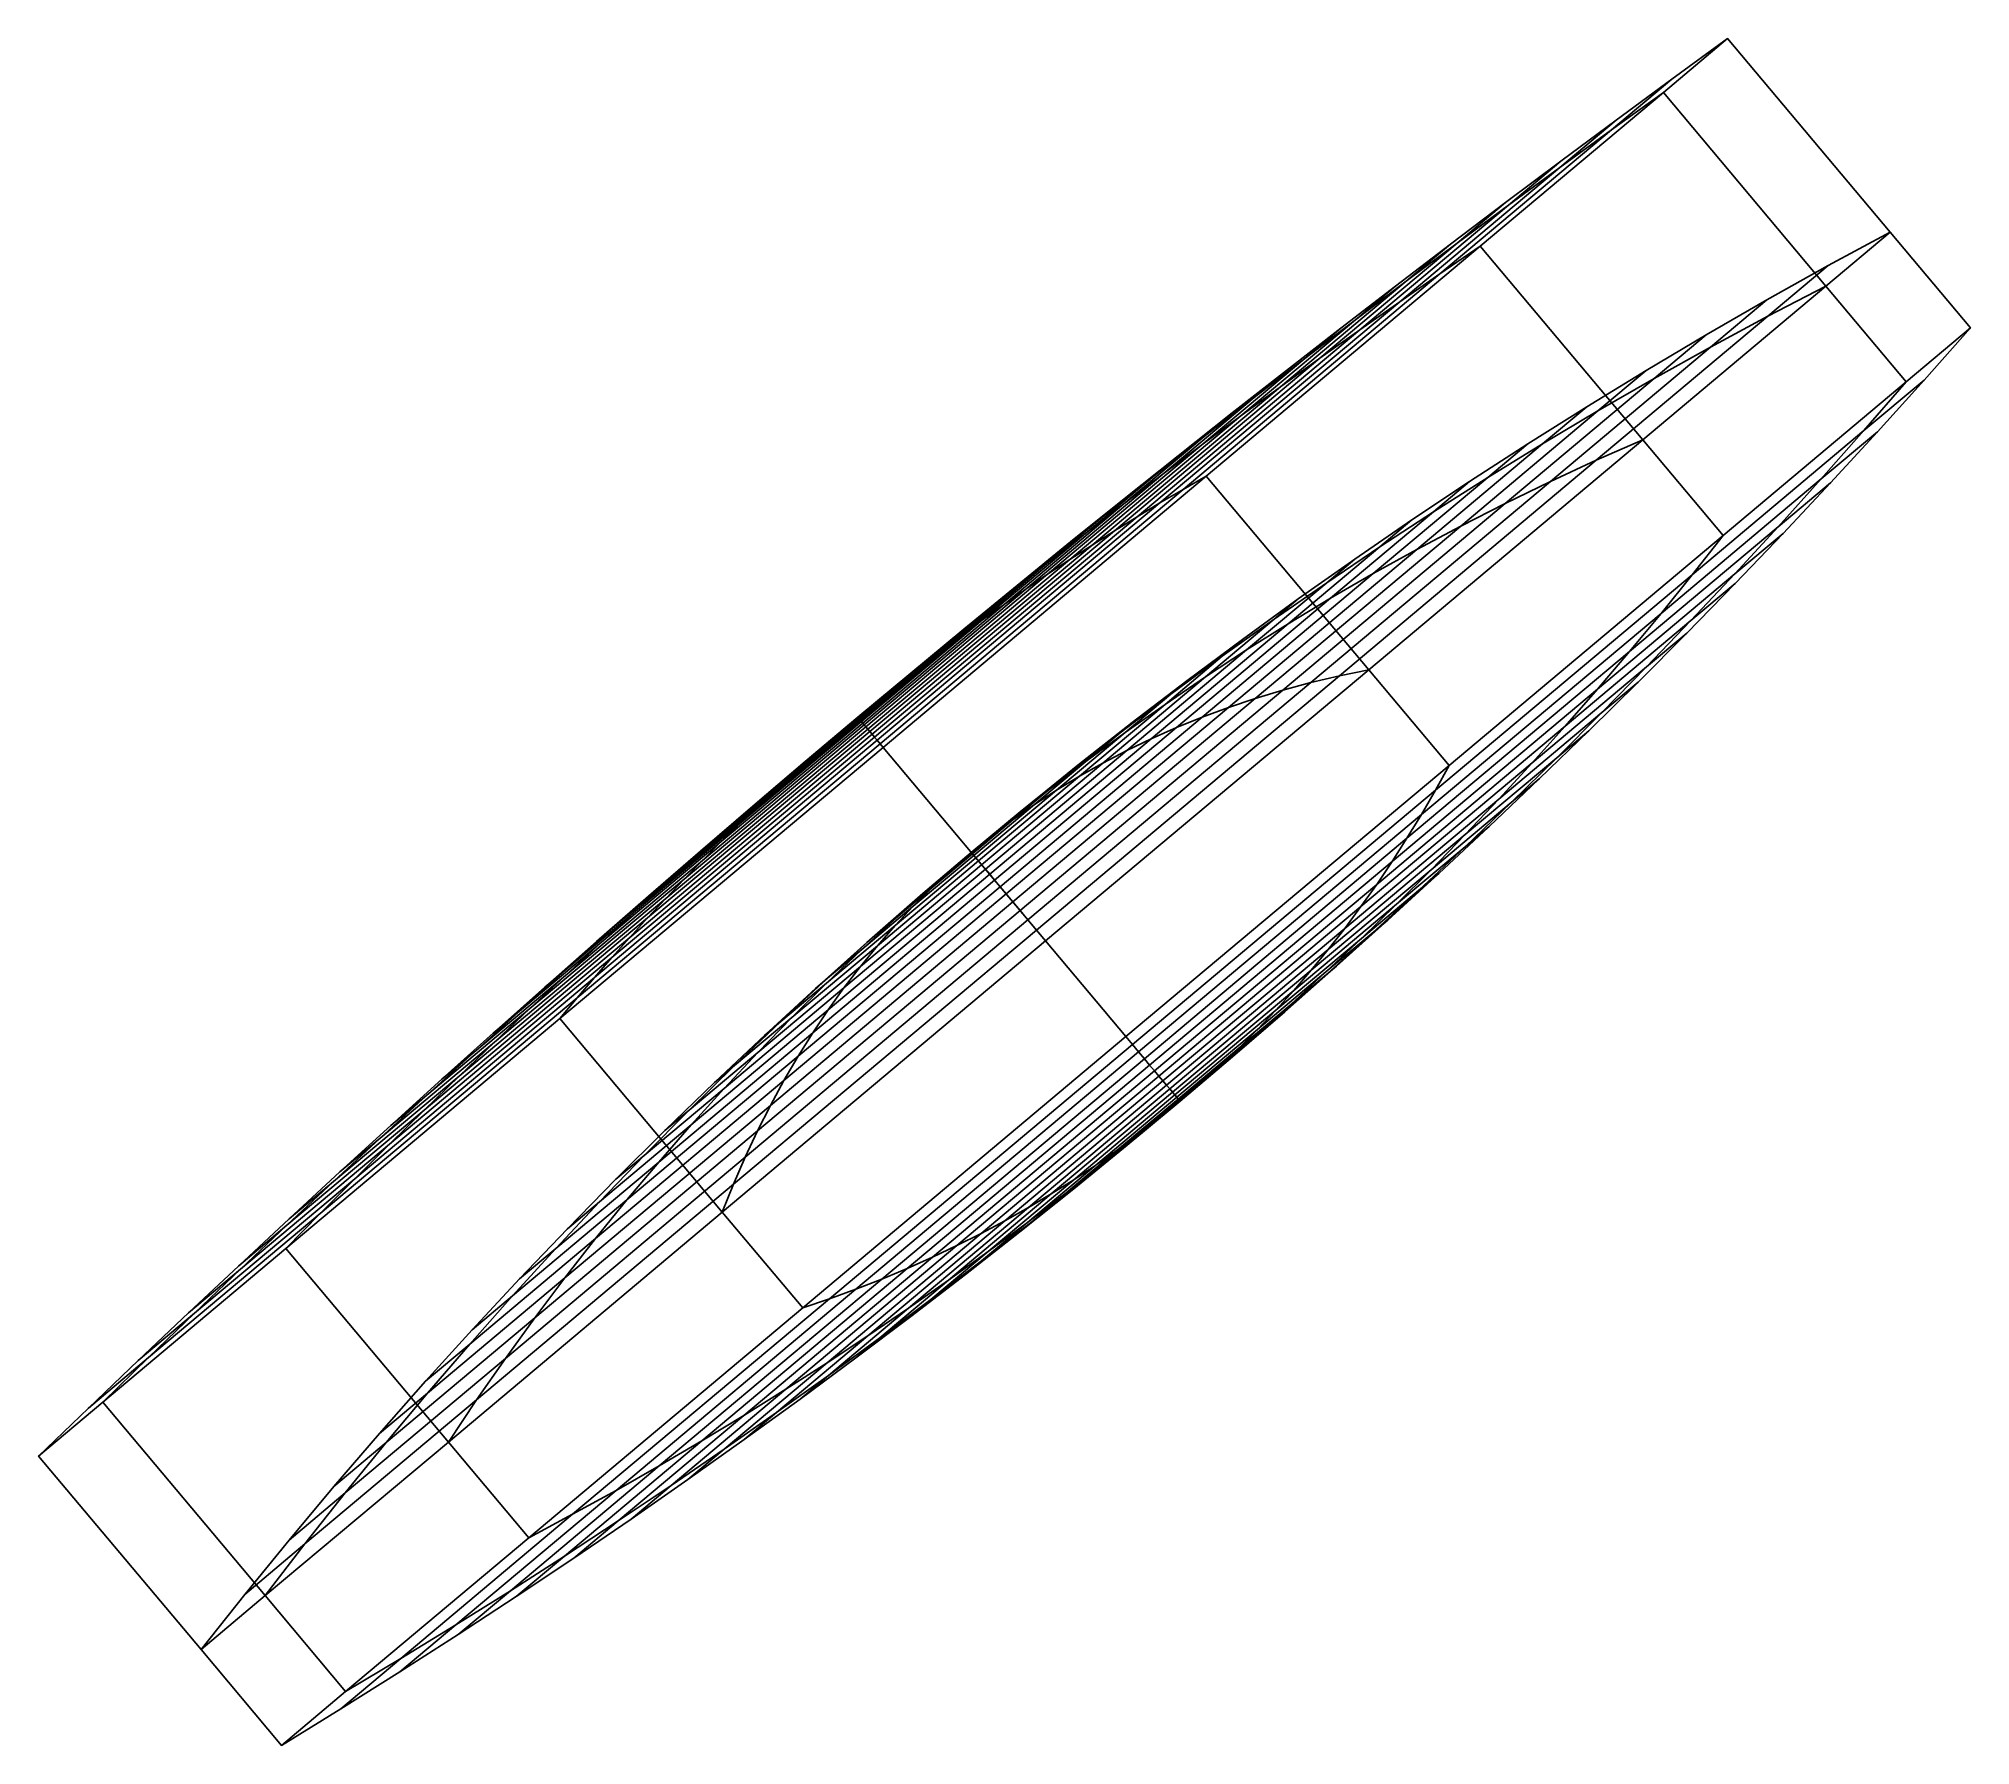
# Model space of a CAD drawing. Extents: x -150 to 177, y -170 to 152.
# Drawn here: x 111.3 to 177, y -170.3 to -112.3 of the extents above.
import ezdxf

# ---------------------------------------------------------------- set-up
doc = ezdxf.new("R2010")
doc.units = 0
doc.header["$LTSCALE"] = 0.5
doc.layers.add('1', color=7, linetype='CONTINUOUS')

msp = doc.modelspace()

# ---------------------------------------------------------------- linework, layer by layer
at = {"layer": '1', "color": 7}
for points in [[(166.885712, -113.650101), (164.835693, -115.370277, -13.453714), (166.598602, -114.102547, -14.350629), (168.785278, -112.2677)], [(164.835693, -115.370277, 13.453714), (166.885712, -113.650101), (168.785278, -112.2677), (166.598602, -114.102547, 14.350629)], [(168.785278, -112.2677), (166.598602, -114.102547, -14.350629), (172.121674, -120.6847, -14.350629), (174.308365, -118.849854)], [(166.598602, -114.102547, 14.350629), (168.785278, -112.2677), (174.308365, -118.849854), (172.121674, -120.6847, 14.350629)], [(164.992889, -115.04055), (163.079529, -116.646042, -12.5568), (164.835693, -115.370277, -13.453714), (166.885712, -113.650101)], [(163.079529, -116.646042, 12.5568), (164.992889, -115.04055), (166.885712, -113.650101), (164.835693, -115.370277, 13.453714)], [(164.835693, -115.370277, -13.453714), (158.997726, -120.268906, -24.859222), (160.371445, -119.327759, -26.516504), (166.598602, -114.102547, -14.350629)], [(158.997726, -120.268906, 24.859222), (164.835693, -115.370277, 13.453714), (166.598602, -114.102547, 14.350629), (160.371445, -119.327759, 26.516504)], [(166.598602, -114.102547, -14.350629), (160.371445, -119.327759, -26.516504), (165.894516, -125.909912, -26.516504), (172.121674, -120.6847, -14.350629)], [(160.371445, -119.327759, 26.516504), (166.598602, -114.102547, 14.350629), (172.121674, -120.6847, 14.350629), (165.894516, -125.909912, 26.516504)], [(163.079529, -116.646042, -12.5568), (157.630768, -121.218094, -23.201941), (158.997726, -120.268906, -24.859222), (164.835693, -115.370277, -13.453714)], [(157.630768, -121.218094, 23.201941), (163.079529, -116.646042, 12.5568), (164.835693, -115.370277, 13.453714), (158.997726, -120.268906, 24.859222)], [(163.106796, -116.439034), (161.330124, -117.929848, -11.659885), (163.079529, -116.646042, -12.5568), (164.992889, -115.04055)], [(161.330124, -117.929848, 11.659885), (163.106796, -116.439034), (164.992889, -115.04055), (163.079529, -116.646042, 12.5568)], [(161.330124, -117.929848, -11.659885), (156.270554, -122.175323, -21.544661), (157.630768, -121.218094, -23.201941), (163.079529, -116.646042, -12.5568)], [(156.270554, -122.175323, 21.544661), (161.330124, -117.929848, 11.659885), (163.079529, -116.646042, 12.5568), (157.630768, -121.218094, 23.201941)], [(161.227463, -117.845543), (159.587433, -119.22168, -10.762972), (161.330124, -117.929848, -11.659885), (163.106796, -116.439034)], [(159.587433, -119.22168, 10.762972), (161.227463, -117.845543), (163.106796, -116.439034), (161.330124, -117.929848, 11.659885)], [(159.587433, -119.22168, -10.762972), (154.917068, -123.140579, -19.887379), (156.270554, -122.175323, -21.544661), (161.330124, -117.929848, -11.659885)], [(154.917068, -123.140579, 19.887379), (159.587433, -119.22168, 10.762972), (161.330124, -117.929848, 11.659885), (156.270554, -122.175323, 21.544661)], [(159.354843, -119.260078), (157.851501, -120.521538, -9.866057), (159.587433, -119.22168, -10.762972), (161.227463, -117.845543)], [(157.851501, -120.521538, 9.866057), (159.354843, -119.260078), (161.227463, -117.845543), (159.587433, -119.22168, 10.762972)], [(172.204147, -119.988373), (170.154129, -121.708542, -13.453714), (172.121674, -120.6847, -14.350629), (174.308365, -118.849854)], [(170.154129, -121.708542, 13.453714), (172.204147, -119.988373), (174.308365, -118.849854), (172.121674, -120.6847, 14.350629)], [(174.308365, -118.849854), (172.121674, -120.6847, -14.350629), (174.854691, -123.941788, -14.350629), (177.041382, -122.106934)], [(172.121674, -120.6847, 14.350629), (174.308365, -118.849854), (177.041382, -122.106934), (174.854691, -123.941788, 14.350629)], [(158.997726, -120.268906, -24.859222), (150.260605, -127.600227, -32.480141), (151.051834, -127.147827, -34.645481), (160.371445, -119.327759, -26.516504)], [(150.260605, -127.600227, 32.480141), (158.997726, -120.268906, 24.859222), (160.371445, -119.327759, 26.516504), (151.051834, -127.147827, 34.645481)], [(160.371445, -119.327759, -26.516504), (151.051834, -127.147827, -34.645481), (156.574921, -133.72998, -34.645481), (165.894516, -125.909912, -26.516504)], [(151.051834, -127.147827, 34.645481), (160.371445, -119.327759, 26.516504), (165.894516, -125.909912, 26.516504), (156.574921, -133.72998, 34.645481)], [(157.851501, -120.521538, -9.866057), (153.570328, -124.113861, -18.230097), (154.917068, -123.140579, -19.887379), (159.587433, -119.22168, -10.762972)], [(153.570328, -124.113861, 18.230097), (157.851501, -120.521538, 9.866057), (159.587433, -119.22168, 10.762972), (154.917068, -123.140579, 19.887379)], [(157.488953, -120.682632), (156.122284, -121.829407, -8.969143), (157.851501, -120.521538, -9.866057), (159.354843, -119.260078)], [(156.122284, -121.829407, 8.969143), (157.488953, -120.682632), (159.354843, -119.260078), (157.851501, -120.521538, 9.866057)], [(170.120605, -121.151527), (168.20726, -122.757019, -12.5568), (170.154129, -121.708542, -13.453714), (172.204147, -119.988373)], [(168.20726, -122.757019, 12.5568), (170.120605, -121.151527), (172.204147, -119.988373), (170.154129, -121.708542, 13.453714)], [(157.630768, -121.218094, -23.201941), (149.47612, -128.060669, -30.314796), (150.260605, -127.600227, -32.480141), (158.997726, -120.268906, -24.859222)], [(149.47612, -128.060669, 30.314796), (157.630768, -121.218094, 23.201941), (158.997726, -120.268906, 24.859222), (150.260605, -127.600227, 32.480141)], [(156.122284, -121.829407, -8.969143), (152.230301, -125.095161, -16.572815), (153.570328, -124.113861, -18.230097), (157.851501, -120.521538, -9.866057)], [(152.230301, -125.095161, 16.572815), (156.122284, -121.829407, 8.969143), (157.851501, -120.521538, 9.866057), (153.570328, -124.113861, 18.230097)], [(155.629791, -122.113197), (154.39978, -123.145294, -8.072228), (156.122284, -121.829407, -8.969143), (157.488953, -120.682632)], [(154.39978, -123.145294, 8.072228), (155.629791, -122.113197), (157.488953, -120.682632), (156.122284, -121.829407, 8.969143)], [(170.154129, -121.708542, -13.453714), (164.316162, -126.60717, -24.859222), (165.894516, -125.909912, -26.516504), (172.121674, -120.6847, -14.350629)], [(164.316162, -126.60717, 24.859222), (170.154129, -121.708542, 13.453714), (172.121674, -120.6847, 14.350629), (165.894516, -125.909912, 26.516504)], [(172.121674, -120.6847, -14.350629), (165.894516, -125.909912, -26.516504), (168.627533, -129.166992, -26.516504), (174.854691, -123.941788, -14.350629)], [(165.894516, -125.909912, 26.516504), (172.121674, -120.6847, 14.350629), (174.854691, -123.941788, 14.350629), (168.627533, -129.166992, 26.516504)], [(156.270554, -122.175323, -21.544661), (148.69838, -128.529129, -28.149454), (149.47612, -128.060669, -30.314796), (157.630768, -121.218094, -23.201941)], [(148.69838, -128.529129, 28.149454), (156.270554, -122.175323, 21.544661), (157.630768, -121.218094, 23.201941), (149.47612, -128.060669, 30.314796)], [(168.057587, -122.339142), (166.280899, -123.829956, -11.659885), (168.20726, -122.757019, -12.5568), (170.120605, -121.151527)], [(166.280899, -123.829956, 11.659885), (168.057587, -122.339142), (170.120605, -121.151527), (168.20726, -122.757019, 12.5568)], [(154.917068, -123.140579, -19.887379), (147.927368, -129.00563, -25.984112), (148.69838, -128.529129, -28.149454), (156.270554, -122.175323, -21.544661)], [(147.927368, -129.00563, 25.984112), (154.917068, -123.140579, 19.887379), (156.270554, -122.175323, 21.544661), (148.69838, -128.529129, 28.149454)], [(154.39978, -123.145294, -8.072228), (150.897003, -126.084473, -14.915534), (152.230301, -125.095161, -16.572815), (156.122284, -121.829407, -8.969143)], [(150.897003, -126.084473, 14.915534), (154.39978, -123.145294, 8.072228), (156.122284, -121.829407, 8.969143), (152.230301, -125.095161, 16.572815)], [(153.777359, -123.551773), (152.684006, -124.469193, -7.175314), (154.39978, -123.145294, -8.072228), (155.629791, -122.113197)], [(152.684006, -124.469193, 7.175314), (153.777359, -123.551773), (155.629791, -122.113197), (154.39978, -123.145294, 8.072228)], [(168.20726, -122.757019, -12.5568), (162.758484, -127.329079, -23.201941), (164.316162, -126.60717, -24.859222), (170.154129, -121.708542, -13.453714)], [(162.758484, -127.329079, 23.201941), (168.20726, -122.757019, 12.5568), (170.154129, -121.708542, 13.453714), (164.316162, -126.60717, 24.859222)], [(175.470444, -123.880997), (173.420425, -125.601166, -13.453714), (174.854691, -123.941788, -14.350629), (177.041382, -122.106934)], [(173.420425, -125.601166, 13.453714), (175.470444, -123.880997), (177.041382, -122.106934), (174.854691, -123.941788, 14.350629)], [(166.280899, -123.829956, -11.659885), (161.221329, -128.075439, -21.544661), (162.758484, -127.329079, -23.201941), (168.20726, -122.757019, -12.5568)], [(161.221329, -128.075439, 21.544661), (166.280899, -123.829956, 11.659885), (168.20726, -122.757019, 12.5568), (162.758484, -127.329079, 23.201941)], [(166.014938, -123.551048), (164.374924, -124.927185, -10.762972), (166.280899, -123.829956, -11.659885), (168.057587, -122.339142)], [(164.374924, -124.927185, 10.762972), (166.014938, -123.551048), (168.057587, -122.339142), (166.280899, -123.829956, 11.659885)], [(153.570328, -124.113861, -18.230097), (147.163101, -129.490158, -23.818769), (147.927368, -129.00563, -25.984112), (154.917068, -123.140579, -19.887379)], [(147.163101, -129.490158, 23.818769), (153.570328, -124.113861, 18.230097), (154.917068, -123.140579, 19.887379), (147.927368, -129.00563, 25.984112)], [(152.684006, -124.469193, -7.175314), (149.570435, -127.081795, -13.258252), (150.897003, -126.084473, -14.915534), (154.39978, -123.145294, -8.072228)], [(149.570435, -127.081795, 13.258252), (152.684006, -124.469193, 7.175314), (154.39978, -123.145294, 8.072228), (150.897003, -126.084473, 14.915534)], [(152.230301, -125.095161, -16.572815), (146.405548, -129.982712, -21.653427), (147.163101, -129.490158, -23.818769), (153.570328, -124.113861, -18.230097)], [(146.405548, -129.982712, 21.653427), (152.230301, -125.095161, 16.572815), (153.570328, -124.113861, 18.230097), (147.163101, -129.490158, 23.818769)], [(151.931625, -124.998352), (150.97496, -125.801094, -6.2784), (152.684006, -124.469193, -7.175314), (153.777359, -123.551773)], [(150.97496, -125.801094, 6.2784), (151.931625, -124.998352), (153.777359, -123.551773), (152.684006, -124.469193, 7.175314)], [(164.374924, -124.927185, -10.762972), (159.704559, -128.846085, -19.887379), (161.221329, -128.075439, -21.544661), (166.280899, -123.829956, -11.659885)], [(159.704559, -128.846085, 19.887379), (164.374924, -124.927185, 10.762972), (166.280899, -123.829956, 11.659885), (161.221329, -128.075439, 21.544661)], [(163.992554, -124.787079), (162.489197, -126.048538, -9.866057), (164.374924, -124.927185, -10.762972), (166.014938, -123.551048)], [(162.489197, -126.048538, 9.866057), (163.992554, -124.787079), (166.014938, -123.551048), (164.374924, -124.927185, 10.762972)], [(173.420425, -125.601166, -13.453714), (167.582474, -130.499802, -24.859222), (168.627533, -129.166992, -26.516504), (174.854691, -123.941788, -14.350629)], [(167.582474, -130.499802, 24.859222), (173.420425, -125.601166, 13.453714), (174.854691, -123.941788, 14.350629), (168.627533, -129.166992, 26.516504)], [(173.884735, -125.637451), (171.97139, -127.242943, -12.5568), (173.420425, -125.601166, -13.453714), (175.470444, -123.880997)], [(171.97139, -127.242943, 12.5568), (173.884735, -125.637451), (175.470444, -123.880997), (173.420425, -125.601166, 13.453714)], [(150.97496, -125.801094, -6.2784), (148.25058, -128.087128, -11.60097), (149.570435, -127.081795, -13.258252), (152.684006, -124.469193, -7.175314)], [(148.25058, -128.087128, 11.60097), (150.97496, -125.801094, 6.2784), (152.684006, -124.469193, 7.175314), (149.570435, -127.081795, 13.258252)], [(161.99028, -126.047096), (160.623596, -127.193878, -8.969143), (162.489197, -126.048538, -9.866057), (163.992554, -124.787079)], [(160.623596, -127.193878, 8.969143), (161.99028, -126.047096), (163.992554, -124.787079), (162.489197, -126.048538, 9.866057)], [(150.897003, -126.084473, -14.915534), (145.654739, -130.483261, -19.488085), (146.405548, -129.982712, -21.653427), (152.230301, -125.095161, -16.572815)], [(145.654739, -130.483261, 19.488085), (150.897003, -126.084473, 14.915534), (152.230301, -125.095161, 16.572815), (146.405548, -129.982712, 21.653427)], [(150.092621, -126.452927), (149.272614, -127.140999, -5.381486), (150.97496, -125.801094, -6.2784), (151.931625, -124.998352)], [(149.272614, -127.140999, 5.381486), (150.092621, -126.452927), (151.931625, -124.998352), (150.97496, -125.801094, 6.2784)], [(162.489197, -126.048538, -9.866057), (158.208023, -129.640869, -18.230097), (159.704559, -128.846085, -19.887379), (164.374924, -124.927185, -10.762972)], [(158.208023, -129.640869, 18.230097), (162.489197, -126.048538, 9.866057), (164.374924, -124.927185, 10.762972), (159.704559, -128.846085, 19.887379)], [(149.570435, -127.081795, -13.258252), (144.910629, -130.991837, -17.322741), (145.654739, -130.483261, -19.488085), (150.897003, -126.084473, -14.915534)], [(144.910629, -130.991837, 17.322741), (149.570435, -127.081795, 13.258252), (150.897003, -126.084473, 14.915534), (145.654739, -130.483261, 19.488085)], [(149.272614, -127.140999, -5.381486), (146.937424, -129.100449, -9.943689), (148.25058, -128.087128, -11.60097), (150.97496, -125.801094, -6.2784)], [(146.937424, -129.100449, 9.943689), (149.272614, -127.140999, 5.381486), (150.97496, -125.801094, 6.2784), (148.25058, -128.087128, 11.60097)], [(164.316162, -126.60717, -24.859222), (155.579041, -133.938492, -32.480141), (156.574921, -133.72998, -34.645481), (165.894516, -125.909912, -26.516504)], [(155.579041, -133.938492, 32.480141), (164.316162, -126.60717, 24.859222), (165.894516, -125.909912, 26.516504), (156.574921, -133.72998, 34.645481)], [(165.894516, -125.909912, -26.516504), (156.574921, -133.72998, -34.645481), (159.307938, -136.987061, -34.645481), (168.627533, -129.166992, -26.516504)], [(156.574921, -133.72998, 34.645481), (165.894516, -125.909912, 26.516504), (168.627533, -129.166992, 26.516504), (159.307938, -136.987061, 34.645481)], [(160.623596, -127.193878, -8.969143), (156.731628, -130.459625, -16.572815), (158.208023, -129.640869, -18.230097), (162.489197, -126.048538, -9.866057)], [(156.731628, -130.459625, 16.572815), (160.623596, -127.193878, 8.969143), (162.489197, -126.048538, 9.866057), (158.208023, -129.640869, 18.230097)], [(160.008026, -127.330971), (158.778015, -128.363068, -8.072228), (160.623596, -127.193878, -8.969143), (161.99028, -126.047096)], [(158.778015, -128.363068, 8.072228), (160.008026, -127.330971), (161.99028, -126.047096), (160.623596, -127.193878, 8.969143)], [(171.97139, -127.242943, -12.5568), (166.522629, -131.815002, -23.201941), (167.582474, -130.499802, -24.859222), (173.420425, -125.601166, -13.453714)], [(166.522629, -131.815002, 23.201941), (171.97139, -127.242943, 12.5568), (173.420425, -125.601166, 13.453714), (167.582474, -130.499802, 24.859222)], [(172.284317, -127.376366), (170.507629, -128.867172, -11.659885), (171.97139, -127.242943, -12.5568), (173.884735, -125.637451)], [(170.507629, -128.867172, 11.659885), (172.284317, -127.376366), (173.884735, -125.637451), (171.97139, -127.242943, 12.5568)], [(148.26033, -127.915512), (147.576981, -128.488892, -4.484571), (149.272614, -127.140999, -5.381486), (150.092621, -126.452927)], [(147.576981, -128.488892, 4.484571), (148.26033, -127.915512), (150.092621, -126.452927), (149.272614, -127.140999, 5.381486)], [(162.758484, -127.329079, -23.201941), (154.603836, -134.171646, -30.314796), (155.579041, -133.938492, -32.480141), (164.316162, -126.60717, -24.859222)], [(154.603836, -134.171646, 30.314796), (162.758484, -127.329079, 23.201941), (164.316162, -126.60717, 24.859222), (155.579041, -133.938492, 32.480141)], [(150.260605, -127.600227, -32.480141), (139.954468, -136.248108, -35.15625), (140.058624, -136.372238, -37.5), (151.051834, -127.147827, -34.645481)], [(139.954468, -136.248108, 35.15625), (150.260605, -127.600227, 32.480141), (151.051834, -127.147827, 34.645481), (140.058624, -136.372238, 37.5)], [(151.051834, -127.147827, -34.645481), (140.058624, -136.372238, -37.5), (145.581696, -142.954391, -37.5), (156.574921, -133.72998, -34.645481)], [(140.058624, -136.372238, 37.5), (151.051834, -127.147827, 34.645481), (156.574921, -133.72998, 34.645481), (145.581696, -142.954391, 37.5)], [(148.25058, -128.087128, -11.60097), (144.173248, -131.508408, -15.157398), (144.910629, -130.991837, -17.322741), (149.570435, -127.081795, -13.258252)], [(144.173248, -131.508408, 15.157398), (148.25058, -128.087128, 11.60097), (149.570435, -127.081795, 13.258252), (144.910629, -130.991837, 17.322741)], [(147.576981, -128.488892, -4.484571), (145.630997, -130.12178, -8.286407), (146.937424, -129.100449, -9.943689), (149.272614, -127.140999, -5.381486)], [(145.630997, -130.12178, 8.286407), (147.576981, -128.488892, 4.484571), (149.272614, -127.140999, 5.381486), (146.937424, -129.100449, 9.943689)], [(161.221329, -128.075439, -21.544661), (153.649155, -134.429245, -28.149454), (154.603836, -134.171646, -30.314796), (162.758484, -127.329079, -23.201941)], [(153.649155, -134.429245, 28.149454), (161.221329, -128.075439, 21.544661), (162.758484, -127.329079, 23.201941), (154.603836, -134.171646, 30.314796)], [(158.778015, -128.363068, -8.072228), (155.275238, -131.302246, -14.915534), (156.731628, -130.459625, -16.572815), (160.623596, -127.193878, -8.969143)], [(155.275238, -131.302246, 14.915534), (158.778015, -128.363068, 8.072228), (160.623596, -127.193878, 8.969143), (156.731628, -130.459625, 16.572815)], [(158.0457, -128.638596), (156.952362, -129.556015, -7.175314), (158.778015, -128.363068, -8.072228), (160.008026, -127.330971)], [(156.952362, -129.556015, 7.175314), (158.0457, -128.638596), (160.008026, -127.330971), (158.778015, -128.363068, 8.072228)], [(170.507629, -128.867172, -11.659885), (165.448059, -133.112656, -21.544661), (166.522629, -131.815002, -23.201941), (171.97139, -127.242943, -12.5568)], [(165.448059, -133.112656, 21.544661), (170.507629, -128.867172, 11.659885), (171.97139, -127.242943, 12.5568), (166.522629, -131.815002, 23.201941)], [(170.669235, -129.097809), (169.029221, -130.473953, -10.762972), (170.507629, -128.867172, -11.659885), (172.284317, -127.376366)], [(169.029221, -130.473953, 10.762972), (170.669235, -129.097809), (172.284317, -127.376366), (170.507629, -128.867172, 11.659885)], [(148.69838, -128.529129, -28.149454), (139.766388, -136.023972, -30.46875), (139.857056, -136.132019, -32.8125), (149.47612, -128.060669, -30.314796)], [(139.766388, -136.023972, 30.46875), (148.69838, -128.529129, 28.149454), (149.47612, -128.060669, 30.314796), (139.857056, -136.132019, 32.8125)], [(149.47612, -128.060669, -30.314796), (139.857056, -136.132019, -32.8125), (139.954468, -136.248108, -35.15625), (150.260605, -127.600227, -32.480141)], [(139.857056, -136.132019, 32.8125), (149.47612, -128.060669, 30.314796), (150.260605, -127.600227, 32.480141), (139.954468, -136.248108, 35.15625)], [(146.937424, -129.100449, -9.943689), (143.442581, -132.032974, -12.992056), (144.173248, -131.508408, -15.157398), (148.25058, -128.087128, -11.60097)], [(143.442581, -132.032974, 12.992056), (146.937424, -129.100449, 9.943689), (148.25058, -128.087128, 11.60097), (144.173248, -131.508408, 15.157398)], [(146.434738, -129.386078), (145.888062, -129.844788, -3.587657), (147.576981, -128.488892, -4.484571), (148.26033, -127.915512)], [(145.888062, -129.844788, 3.587657), (146.434738, -129.386078), (148.26033, -127.915512), (147.576981, -128.488892, 4.484571)], [(159.704559, -128.846085, -19.887379), (152.714859, -134.711151, -25.984112), (153.649155, -134.429245, -28.149454), (161.221329, -128.075439, -21.544661)], [(152.714859, -134.711151, 25.984112), (159.704559, -128.846085, 19.887379), (161.221329, -128.075439, 21.544661), (153.649155, -134.429245, 28.149454)], [(147.927368, -129.00563, -25.984112), (139.682449, -135.923935, -28.125), (139.766388, -136.023972, -30.46875), (148.69838, -128.529129, -28.149454)], [(139.682449, -135.923935, 28.125), (147.927368, -129.00563, 25.984112), (148.69838, -128.529129, 28.149454), (139.766388, -136.023972, 30.46875)], [(145.888062, -129.844788, -3.587657), (144.331268, -131.151093, -6.629126), (145.630997, -130.12178, -8.286407), (147.576981, -128.488892, -4.484571)], [(144.331268, -131.151093, 6.629126), (145.888062, -129.844788, 3.587657), (147.576981, -128.488892, 4.484571), (145.630997, -130.12178, 8.286407)], [(156.952362, -129.556015, -7.175314), (153.838776, -132.168625, -13.258252), (155.275238, -131.302246, -14.915534), (158.778015, -128.363068, -8.072228)], [(153.838776, -132.168625, 13.258252), (156.952362, -129.556015, 7.175314), (158.778015, -128.363068, 8.072228), (155.275238, -131.302246, 14.915534)], [(156.10321, -129.969849), (155.146545, -130.772598, -6.2784), (156.952362, -129.556015, -7.175314), (158.0457, -128.638596)], [(155.146545, -130.772598, 6.2784), (156.10321, -129.969849), (158.0457, -128.638596), (156.952362, -129.556015, 7.175314)], [(147.163101, -129.490158, -23.818769), (139.605255, -135.83194, -25.78125), (139.682449, -135.923935, -28.125), (147.927368, -129.00563, -25.984112)], [(139.605255, -135.83194, 25.78125), (147.163101, -129.490158, 23.818769), (147.927368, -129.00563, 25.984112), (139.682449, -135.923935, 28.125)], [(145.630997, -130.12178, -8.286407), (142.718628, -132.565552, -10.826714), (143.442581, -132.032974, -12.992056), (146.937424, -129.100449, -9.943689)], [(142.718628, -132.565552, 10.826714), (145.630997, -130.12178, 8.286407), (146.937424, -129.100449, 9.943689), (143.442581, -132.032974, 12.992056)], [(144.615845, -130.864655), (144.205841, -131.208679, -2.690743), (145.888062, -129.844788, -3.587657), (146.434738, -129.386078)], [(144.205841, -131.208679, 2.690743), (144.615845, -130.864655), (146.434738, -129.386078), (145.888062, -129.844788, 3.587657)], [(158.208023, -129.640869, -18.230097), (151.800797, -135.017166, -23.818769), (152.714859, -134.711151, -25.984112), (159.704559, -128.846085, -19.887379)], [(151.800797, -135.017166, 23.818769), (158.208023, -129.640869, 18.230097), (159.704559, -128.846085, 19.887379), (152.714859, -134.711151, 25.984112)], [(167.582474, -130.499802, -24.859222), (158.845337, -137.831116, -32.480141), (159.307938, -136.987061, -34.645481), (168.627533, -129.166992, -26.516504)], [(158.845337, -137.831116, 32.480141), (167.582474, -130.499802, 24.859222), (168.627533, -129.166992, 26.516504), (159.307938, -136.987061, 34.645481)], [(169.029221, -130.473953, -10.762972), (164.358841, -134.392853, -19.887379), (165.448059, -133.112656, -21.544661), (170.507629, -128.867172, -11.659885)], [(164.358841, -134.392853, 19.887379), (169.029221, -130.473953, 10.762972), (170.507629, -128.867172, 11.659885), (165.448059, -133.112656, 21.544661)], [(169.039536, -130.801849), (167.536194, -132.063309, -9.866057), (169.029221, -130.473953, -10.762972), (170.669235, -129.097809)], [(167.536194, -132.063309, 9.866057), (169.039536, -130.801849), (170.669235, -129.097809), (169.029221, -130.473953, 10.762972)], [(145.654739, -130.483261, -19.488085), (139.471054, -135.671997, -21.09375), (139.53479, -135.747971, -23.4375), (146.405548, -129.982712, -21.653427)], [(139.471054, -135.671997, 21.09375), (145.654739, -130.483261, 19.488085), (146.405548, -129.982712, 21.653427), (139.53479, -135.747971, 23.4375)], [(146.405548, -129.982712, -21.653427), (139.53479, -135.747971, -23.4375), (139.605255, -135.83194, -25.78125), (147.163101, -129.490158, -23.818769)], [(139.53479, -135.747971, 23.4375), (146.405548, -129.982712, 21.653427), (147.163101, -129.490158, 23.818769), (139.605255, -135.83194, 25.78125)], [(144.205841, -131.208679, -2.690743), (143.038254, -132.188416, -4.971845), (144.331268, -131.151093, -6.629126), (145.888062, -129.844788, -3.587657)], [(143.038254, -132.188416, 4.971845), (144.205841, -131.208679, 2.690743), (145.888062, -129.844788, 3.587657), (144.331268, -131.151093, 6.629126)], [(156.731628, -130.459625, -16.572815), (150.906876, -135.347183, -21.653427), (151.800797, -135.017166, -23.818769), (158.208023, -129.640869, -18.230097)], [(150.906876, -135.347183, 21.653427), (156.731628, -130.459625, 16.572815), (158.208023, -129.640869, 18.230097), (151.800797, -135.017166, 23.818769)], [(155.146545, -130.772598, -6.2784), (152.422165, -133.058624, -11.60097), (153.838776, -132.168625, -13.258252), (156.952362, -129.556015, -7.175314)], [(152.422165, -133.058624, 11.60097), (155.146545, -130.772598, 6.2784), (156.952362, -129.556015, 7.175314), (153.838776, -132.168625, 13.258252)], [(154.180481, -131.324661), (153.360474, -132.012726, -5.381486), (155.146545, -130.772598, -6.2784), (156.10321, -129.969849)], [(153.360474, -132.012726, 5.381486), (154.180481, -131.324661), (156.10321, -129.969849), (155.146545, -130.772598, 6.2784)], [(144.910629, -130.991837, -17.322741), (139.414017, -135.604034, -18.75), (139.471054, -135.671997, -21.09375), (145.654739, -130.483261, -19.488085)], [(139.414017, -135.604034, 18.75), (144.910629, -130.991837, 17.322741), (145.654739, -130.483261, 19.488085), (139.471054, -135.671997, 21.09375)], [(144.331268, -131.151093, -6.629126), (142.001373, -133.10611, -8.66137), (142.718628, -132.565552, -10.826714), (145.630997, -130.12178, -8.286407)], [(142.001373, -133.10611, 8.66137), (144.331268, -131.151093, 6.629126), (145.630997, -130.12178, 8.286407), (142.718628, -132.565552, 10.826714)], [(155.275238, -131.302246, -14.915534), (150.032974, -135.70105, -19.488085), (150.906876, -135.347183, -21.653427), (156.731628, -130.459625, -16.572815)], [(150.032974, -135.70105, 19.488085), (155.275238, -131.302246, 14.915534), (156.731628, -130.459625, 16.572815), (150.906876, -135.347183, 21.653427)], [(166.522629, -131.815002, -23.201941), (158.367966, -138.657562, -30.314796), (158.845337, -137.831116, -32.480141), (167.582474, -130.499802, -24.859222)], [(158.367966, -138.657562, 30.314796), (166.522629, -131.815002, 23.201941), (167.582474, -130.499802, 24.859222), (158.845337, -137.831116, 32.480141)], [(167.536194, -132.063309, -9.866057), (163.25502, -135.65564, -18.230097), (164.358841, -134.392853, -19.887379), (169.029221, -130.473953, -10.762972)], [(163.25502, -135.65564, 18.230097), (167.536194, -132.063309, 9.866057), (169.029221, -130.473953, 10.762972), (164.358841, -134.392853, 19.887379)], [(144.173248, -131.508408, -15.157398), (139.363708, -135.544083, -16.40625), (139.414017, -135.604034, -18.75), (144.910629, -130.991837, -17.322741)], [(139.363708, -135.544083, 16.40625), (144.173248, -131.508408, 15.157398), (144.910629, -130.991837, 17.322741), (139.414017, -135.604034, 18.75)], [(143.038254, -132.188416, -4.971845), (141.290833, -133.654678, -6.496028), (142.001373, -133.10611, -8.66137), (144.331268, -131.151093, -6.629126)], [(141.290833, -133.654678, 6.496028), (143.038254, -132.188416, 4.971845), (144.331268, -131.151093, 6.629126), (142.001373, -133.10611, 8.66137)], [(142.530334, -132.580566, -1.793829), (141.751938, -133.233719, -3.314563), (143.038254, -132.188416, -4.971845), (144.205841, -131.208679, -2.690743)], [(141.751938, -133.233719, 3.314563), (142.530334, -132.580566, 1.793829), (144.205841, -131.208679, 2.690743), (143.038254, -132.188416, 4.971845)], [(142.803665, -132.351212), (142.530334, -132.580566, -1.793829), (144.205841, -131.208679, -2.690743), (144.615845, -130.864655)], [(142.530334, -132.580566, 1.793829), (142.803665, -132.351212), (144.615845, -130.864655), (144.205841, -131.208679, 2.690743)], [(153.838776, -132.168625, -13.258252), (149.178986, -136.078659, -17.322741), (150.032974, -135.70105, -19.488085), (155.275238, -131.302246, -14.915534)], [(149.178986, -136.078659, 17.322741), (153.838776, -132.168625, 13.258252), (155.275238, -131.302246, 14.915534), (150.032974, -135.70105, 19.488085)], [(153.360474, -132.012726, -5.381486), (151.025299, -133.972183, -9.943689), (152.422165, -133.058624, -11.60097), (155.146545, -130.772598, -6.2784)], [(151.025299, -133.972183, 9.943689), (153.360474, -132.012726, 5.381486), (155.146545, -130.772598, 6.2784), (152.422165, -133.058624, 11.60097)], [(152.277451, -132.702942), (151.594116, -133.276321, -4.484571), (153.360474, -132.012726, -5.381486), (154.180481, -131.324661)], [(151.594116, -133.276321, 4.484571), (152.277451, -132.702942), (154.180481, -131.324661), (153.360474, -132.012726, 5.381486)], [(167.395279, -132.488525), (166.02861, -133.635315, -8.969143), (167.536194, -132.063309, -9.866057), (169.039536, -130.801849)], [(166.02861, -133.635315, 8.969143), (167.395279, -132.488525), (169.039536, -130.801849), (167.536194, -132.063309, 9.866057)], [(142.718628, -132.565552, -10.826714), (139.283234, -135.448181, -11.71875), (139.320129, -135.492126, -14.0625), (143.442581, -132.032974, -12.992056)], [(139.283234, -135.448181, 11.71875), (142.718628, -132.565552, 10.826714), (143.442581, -132.032974, 12.992056), (139.320129, -135.492126, 14.0625)], [(143.442581, -132.032974, -12.992056), (139.320129, -135.492126, -14.0625), (139.363708, -135.544083, -16.40625), (144.173248, -131.508408, -15.157398)], [(139.320129, -135.492126, 14.0625), (143.442581, -132.032974, 12.992056), (144.173248, -131.508408, 15.157398), (139.363708, -135.544083, 16.40625)], [(151.594116, -133.276321, -4.484571), (149.648132, -134.90921, -8.286407), (151.025299, -133.972183, -9.943689), (153.360474, -132.012726, -5.381486)], [(149.648132, -134.90921, 8.286407), (151.594116, -133.276321, 4.484571), (153.360474, -132.012726, 5.381486), (151.025299, -133.972183, 9.943689)], [(165.448059, -133.112656, -21.544661), (157.875885, -139.466476, -28.149454), (158.367966, -138.657562, -30.314796), (166.522629, -131.815002, -23.201941)], [(157.875885, -139.466476, 28.149454), (165.448059, -133.112656, 21.544661), (166.522629, -131.815002, 23.201941), (158.367966, -138.657562, 30.314796)], [(166.02861, -133.635315, -8.969143), (162.136627, -136.901062, -16.572815), (163.25502, -135.65564, -18.230097), (167.536194, -132.063309, -9.866057)], [(162.136627, -136.901062, 16.572815), (166.02861, -133.635315, 8.969143), (167.536194, -132.063309, 9.866057), (163.25502, -135.65564, 18.230097)], [(142.001373, -133.10611, -8.66137), (139.253067, -135.412216, -9.375), (139.283234, -135.448181, -11.71875), (142.718628, -132.565552, -10.826714)], [(139.253067, -135.412216, 9.375), (142.001373, -133.10611, 8.66137), (142.718628, -132.565552, 10.826714), (139.283234, -135.448181, 11.71875)], [(140.861526, -133.960434, -0.896914), (140.472336, -134.287018, -1.657282), (141.751938, -133.233719, -3.314563), (142.530334, -132.580566, -1.793829)], [(140.472336, -134.287018, 1.657282), (140.861526, -133.960434, 0.896914), (142.530334, -132.580566, 1.793829), (141.751938, -133.233719, 3.314563)], [(141.751938, -133.233719, -3.314563), (140.58699, -134.211227, -4.330685), (141.290833, -133.654678, -6.496028), (143.038254, -132.188416, -4.971845)], [(140.58699, -134.211227, 4.330685), (141.751938, -133.233719, 3.314563), (143.038254, -132.188416, 4.971845), (141.290833, -133.654678, 6.496028)], [(140.998199, -133.845764), (140.861526, -133.960434, -0.896914), (142.530334, -132.580566, -1.793829), (142.803665, -132.351212)], [(140.861526, -133.960434, 0.896914), (140.998199, -133.845764), (142.803665, -132.351212), (142.530334, -132.580566, 1.793829)], [(152.422165, -133.058624, -11.60097), (148.344833, -136.479904, -15.157398), (149.178986, -136.078659, -17.322741), (153.838776, -132.168625, -13.258252)], [(148.344833, -136.479904, 15.157398), (152.422165, -133.058624, 11.60097), (153.838776, -132.168625, 13.258252), (149.178986, -136.078659, 17.322741)], [(150.394058, -134.10463), (149.847382, -134.563339, -3.587657), (151.594116, -133.276321, -4.484571), (152.277451, -132.702942)], [(149.847382, -134.563339, 3.587657), (150.394058, -134.10463), (152.277451, -132.702942), (151.594116, -133.276321, 4.484571)], [(165.736511, -134.157913), (164.5065, -135.190002, -8.072228), (166.02861, -133.635315, -8.969143), (167.395279, -132.488525)], [(164.5065, -135.190002, 8.072228), (165.736511, -134.157913), (167.395279, -132.488525), (166.02861, -133.635315, 8.969143)], [(141.290833, -133.654678, -6.496028), (139.229599, -135.384247, -7.03125), (139.253067, -135.412216, -9.375), (142.001373, -133.10611, -8.66137)], [(139.229599, -135.384247, 7.03125), (141.290833, -133.654678, 6.496028), (142.001373, -133.10611, 8.66137), (139.253067, -135.412216, 9.375)], [(140.472336, -134.287018, -1.657282), (139.889862, -134.775772, -2.165343), (140.58699, -134.211227, -4.330685), (141.751938, -133.233719, -3.314563)], [(139.889862, -134.775772, 2.165343), (140.472336, -134.287018, 1.657282), (141.751938, -133.233719, 3.314563), (140.58699, -134.211227, 4.330685)], [(151.025299, -133.972183, -9.943689), (147.530441, -136.904709, -12.992056), (148.344833, -136.479904, -15.157398), (152.422165, -133.058624, -11.60097)], [(147.530441, -136.904709, 12.992056), (151.025299, -133.972183, 9.943689), (152.422165, -133.058624, 11.60097), (148.344833, -136.479904, 15.157398)], [(149.847382, -134.563339, -3.587657), (148.290604, -135.869644, -6.629126), (149.648132, -134.90921, -8.286407), (151.594116, -133.276321, -4.484571)], [(148.290604, -135.869644, 6.629126), (149.847382, -134.563339, 3.587657), (151.594116, -133.276321, 4.484571), (149.648132, -134.90921, 8.286407)], [(164.358841, -134.392853, -19.887379), (157.369141, -140.257904, -25.984112), (157.875885, -139.466476, -28.149454), (165.448059, -133.112656, -21.544661)], [(157.369141, -140.257904, 25.984112), (164.358841, -134.392853, 19.887379), (165.448059, -133.112656, 21.544661), (157.875885, -139.466476, 28.149454)], [(139.199432, -135.348297), (139.199432, -135.348297), (140.861526, -133.960434, -0.896914), (140.998199, -133.845764)], [(139.199432, -135.348297), (139.199432, -135.348297), (140.998199, -133.845764), (140.861526, -133.960434, 0.896914)], [(139.199432, -135.348297), (139.199432, -135.348297), (140.472336, -134.287018, -1.657282), (140.861526, -133.960434, -0.896914)], [(139.199432, -135.348297), (139.199432, -135.348297), (140.861526, -133.960434, 0.896914), (140.472336, -134.287018, 1.657282)], [(140.58699, -134.211227, -4.330685), (139.212845, -135.364273, -4.6875), (139.229599, -135.384247, -7.03125), (141.290833, -133.654678, -6.496028)], [(139.212845, -135.364273, 4.6875), (140.58699, -134.211227, 4.330685), (141.290833, -133.654678, 6.496028), (139.229599, -135.384247, 7.03125)], [(154.603836, -134.171646, -30.314796), (144.984772, -142.242996, -32.8125), (145.272903, -142.58638, -35.15625), (155.579041, -133.938492, -32.480141)], [(144.984772, -142.242996, 32.8125), (154.603836, -134.171646, 30.314796), (155.579041, -133.938492, 32.480141), (145.272903, -142.58638, 35.15625)], [(155.579041, -133.938492, -32.480141), (145.272903, -142.58638, -35.15625), (145.581696, -142.954391, -37.5), (156.574921, -133.72998, -34.645481)], [(145.272903, -142.58638, 35.15625), (155.579041, -133.938492, 32.480141), (156.574921, -133.72998, 34.645481), (145.581696, -142.954391, 37.5)], [(156.574921, -133.72998, -34.645481), (145.581696, -142.954391, -37.5), (148.314713, -146.211472, -37.5), (159.307938, -136.987061, -34.645481)], [(145.581696, -142.954391, 37.5), (156.574921, -133.72998, 34.645481), (159.307938, -136.987061, 34.645481), (148.314713, -146.211472, 37.5)], [(149.648132, -134.90921, -8.286407), (146.735748, -137.352982, -10.826714), (147.530441, -136.904709, -12.992056), (151.025299, -133.972183, -9.943689)], [(146.735748, -137.352982, 10.826714), (149.648132, -134.90921, 8.286407), (151.025299, -133.972183, 9.943689), (147.530441, -136.904709, 12.992056)], [(164.5065, -135.190002, -8.072228), (161.003723, -138.129181, -14.915534), (162.136627, -136.901062, -16.572815), (166.02861, -133.635315, -8.969143)], [(161.003723, -138.129181, 14.915534), (164.5065, -135.190002, 8.072228), (166.02861, -133.635315, 8.969143), (162.136627, -136.901062, 16.572815)], [(139.199432, -135.348297), (139.199432, -135.348297), (139.889862, -134.775772, -2.165343), (140.472336, -134.287018, -1.657282)], [(139.199432, -135.348297), (139.199432, -135.348297), (140.472336, -134.287018, 1.657282), (139.889862, -134.775772, 2.165343)], [(139.889862, -134.775772, -2.165343), (139.202789, -135.352295, -2.34375), (139.212845, -135.364273, -4.6875), (140.58699, -134.211227, -4.330685)], [(139.202789, -135.352295, 2.34375), (139.889862, -134.775772, 2.165343), (140.58699, -134.211227, 4.330685), (139.212845, -135.364273, 4.6875)], [(152.714859, -134.711151, -25.984112), (144.46994, -141.629456, -28.125), (144.717163, -141.924088, -30.46875), (153.649155, -134.429245, -28.149454)], [(144.46994, -141.629456, 28.125), (152.714859, -134.711151, 25.984112), (153.649155, -134.429245, 28.149454), (144.717163, -141.924088, 30.46875)], [(153.649155, -134.429245, -28.149454), (144.717163, -141.924088, -30.46875), (144.984772, -142.242996, -32.8125), (154.603836, -134.171646, -30.314796)], [(144.717163, -141.924088, 30.46875), (153.649155, -134.429245, 28.149454), (154.603836, -134.171646, 30.314796), (144.984772, -142.242996, 32.8125)], [(148.120255, -135.873703, -2.690743), (146.952667, -136.853424, -4.971845), (148.290604, -135.869644, -6.629126), (149.847382, -134.563339, -3.587657)], [(146.952667, -136.853424, 4.971845), (148.120255, -135.873703, 2.690743), (149.847382, -134.563339, 3.587657), (148.290604, -135.869644, 6.629126)], [(148.530258, -135.529663), (148.120255, -135.873703, -2.690743), (149.847382, -134.563339, -3.587657), (150.394058, -134.10463)], [(148.120255, -135.873703, 2.690743), (148.530258, -135.529663), (150.394058, -134.10463), (149.847382, -134.563339, 3.587657)], [(163.25502, -135.65564, -18.230097), (156.847794, -141.031937, -23.818769), (157.369141, -140.257904, -25.984112), (164.358841, -134.392853, -19.887379)], [(156.847794, -141.031937, 23.818769), (163.25502, -135.65564, 18.230097), (164.358841, -134.392853, 19.887379), (157.369141, -140.257904, 25.984112)], [(164.063248, -135.810028), (162.96991, -136.727448, -7.175314), (164.5065, -135.190002, -8.072228), (165.736511, -134.157913)], [(162.96991, -136.727448, 7.175314), (164.063248, -135.810028), (165.736511, -134.157913), (164.5065, -135.190002, 8.072228)], [(139.199432, -135.348297), (139.199432, -135.348297), (137.407364, -136.858826), (137.544037, -136.744141, -0.896914)], [(139.199432, -135.348297), (139.199432, -135.348297), (137.544037, -136.744141, 0.896914), (137.407364, -136.858826)], [(139.199432, -135.348297), (139.199432, -135.348297), (137.544037, -136.744141, -0.896914), (137.933228, -136.417572, -1.657282)], [(139.199432, -135.348297), (139.199432, -135.348297), (137.933228, -136.417572, 1.657282), (137.544037, -136.744141, 0.896914)], [(139.202789, -135.352295, -2.34375), (138.515701, -135.928818, -2.165343), (137.838684, -136.517319, -4.330685), (139.212845, -135.364273, -4.6875)], [(138.515701, -135.928818, 2.165343), (139.202789, -135.352295, 2.34375), (139.212845, -135.364273, 4.6875), (137.838684, -136.517319, 4.330685)], [(139.199432, -135.348297), (139.199432, -135.348297), (137.933228, -136.417572, -1.657282), (138.515701, -135.928818, -2.165343)], [(139.199432, -135.348297), (139.199432, -135.348297), (138.515701, -135.928818, 2.165343), (137.933228, -136.417572, 1.657282)], [(139.199432, -135.348297), (139.199432, -135.348297), (138.515701, -135.928818, -2.165343), (139.202789, -135.352295, -2.34375)], [(139.199432, -135.348297), (139.199432, -135.348297), (139.202789, -135.352295, 2.34375), (138.515701, -135.928818, 2.165343)], [(139.199432, -135.348297), (139.199432, -135.348297), (139.202789, -135.352295, -2.34375), (139.889862, -134.775772, -2.165343)], [(139.199432, -135.348297), (139.199432, -135.348297), (139.889862, -134.775772, 2.165343), (139.202789, -135.352295, 2.34375)], [(150.032974, -135.70105, -19.488085), (143.849289, -140.889771, -21.09375), (144.036118, -141.112427, -23.4375), (150.906876, -135.347183, -21.653427)], [(143.849289, -140.889771, 21.09375), (150.032974, -135.70105, 19.488085), (150.906876, -135.347183, 21.653427), (144.036118, -141.112427, 23.4375)], [(150.906876, -135.347183, -21.653427), (144.036118, -141.112427, -23.4375), (144.242966, -141.358948, -25.78125), (151.800797, -135.017166, -23.818769)], [(144.036118, -141.112427, 23.4375), (150.906876, -135.347183, 21.653427), (151.800797, -135.017166, 23.818769), (144.242966, -141.358948, 25.78125)], [(151.800797, -135.017166, -23.818769), (144.242966, -141.358948, -25.78125), (144.46994, -141.629456, -28.125), (152.714859, -134.711151, -25.984112)], [(144.242966, -141.358948, 25.78125), (151.800797, -135.017166, 23.818769), (152.714859, -134.711151, 25.984112), (144.46994, -141.629456, 28.125)], [(148.290604, -135.869644, -6.629126), (145.960693, -137.824661, -8.66137), (146.735748, -137.352982, -10.826714), (149.648132, -134.90921, -8.286407)], [(145.960693, -137.824661, 8.66137), (148.290604, -135.869644, 6.629126), (149.648132, -134.90921, 8.286407), (146.735748, -137.352982, 10.826714)], [(162.96991, -136.727448, -7.175314), (159.856323, -139.340042, -13.258252), (161.003723, -138.129181, -14.915534), (164.5065, -135.190002, -8.072228)], [(159.856323, -139.340042, 13.258252), (162.96991, -136.727448, 7.175314), (164.5065, -135.190002, 8.072228), (161.003723, -138.129181, 14.915534)], [(139.682449, -135.923935, -28.125), (131.437546, -142.842255, -25.984112), (130.834396, -143.518799, -28.149454), (139.766388, -136.023972, -30.46875)], [(131.437546, -142.842255, 25.984112), (139.682449, -135.923935, 28.125), (139.766388, -136.023972, 30.46875), (130.834396, -143.518799, 28.149454)], [(139.605255, -135.83194, -25.78125), (132.047424, -142.173721, -23.818769), (131.437546, -142.842255, -25.984112), (139.682449, -135.923935, -28.125)], [(132.047424, -142.173721, 23.818769), (139.605255, -135.83194, 25.78125), (139.682449, -135.923935, 28.125), (131.437546, -142.842255, 25.984112)], [(139.53479, -135.747971, -23.4375), (132.664032, -141.513214, -21.653427), (132.047424, -142.173721, -23.818769), (139.605255, -135.83194, -25.78125)], [(132.664032, -141.513214, 21.653427), (139.53479, -135.747971, 23.4375), (139.605255, -135.83194, 25.78125), (132.047424, -142.173721, 23.818769)], [(139.471054, -135.671997, -21.09375), (133.287369, -140.860718, -19.488085), (132.664032, -141.513214, -21.653427), (139.53479, -135.747971, -23.4375)], [(133.287369, -140.860718, 19.488085), (139.471054, -135.671997, 21.09375), (139.53479, -135.747971, 23.4375), (132.664032, -141.513214, 21.653427)], [(139.414017, -135.604034, -18.75), (133.917419, -140.216248, -17.322741), (133.287369, -140.860718, -19.488085), (139.471054, -135.671997, -21.09375)], [(133.917419, -140.216248, 17.322741), (139.414017, -135.604034, 18.75), (139.471054, -135.671997, 21.09375), (133.287369, -140.860718, 19.488085)], [(139.363708, -135.544083, -16.40625), (134.554184, -139.579758, -15.157398), (133.917419, -140.216248, -17.322741), (139.414017, -135.604034, -18.75)], [(134.554184, -139.579758, 15.157398), (139.363708, -135.544083, 16.40625), (139.414017, -135.604034, 18.75), (133.917419, -140.216248, 17.322741)], [(139.320129, -135.492126, -14.0625), (135.197662, -138.951279, -12.992056), (134.554184, -139.579758, -15.157398), (139.363708, -135.544083, -16.40625)], [(135.197662, -138.951279, 12.992056), (139.320129, -135.492126, 14.0625), (139.363708, -135.544083, 16.40625), (134.554184, -139.579758, 15.157398)], [(139.283234, -135.448181, -11.71875), (135.847855, -138.330811, -10.826714), (135.197662, -138.951279, -12.992056), (139.320129, -135.492126, -14.0625)], [(135.847855, -138.330811, 10.826714), (139.283234, -135.448181, 11.71875), (139.320129, -135.492126, 14.0625), (135.197662, -138.951279, 12.992056)], [(139.253067, -135.412216, -9.375), (136.504761, -137.718323, -8.66137), (135.847855, -138.330811, -10.826714), (139.283234, -135.448181, -11.71875)], [(136.504761, -137.718323, 8.66137), (139.253067, -135.412216, 9.375), (139.283234, -135.448181, 11.71875), (135.847855, -138.330811, 10.826714)], [(139.229599, -135.384247, -7.03125), (137.168365, -137.113831, -6.496028), (136.504761, -137.718323, -8.66137), (139.253067, -135.412216, -9.375)], [(137.168365, -137.113831, 6.496028), (139.229599, -135.384247, 7.03125), (139.253067, -135.412216, 9.375), (136.504761, -137.718323, 8.66137)], [(138.515701, -135.928818, -2.165343), (137.933228, -136.417572, -1.657282), (136.673737, -137.494843, -3.314563), (137.838684, -136.517319, -4.330685)], [(137.933228, -136.417572, 1.657282), (138.515701, -135.928818, 2.165343), (137.838684, -136.517319, 4.330685), (136.673737, -137.494843, 3.314563)], [(139.212845, -135.364273, -4.6875), (137.838684, -136.517319, -4.330685), (137.168365, -137.113831, -6.496028), (139.229599, -135.384247, -7.03125)], [(137.838684, -136.517319, 4.330685), (139.212845, -135.364273, 4.6875), (139.229599, -135.384247, 7.03125), (137.168365, -137.113831, 6.496028)], [(149.178986, -136.078659, -17.322741), (143.682373, -140.690857, -18.75), (143.849289, -140.889771, -21.09375), (150.032974, -135.70105, -19.488085)], [(143.682373, -140.690857, 18.75), (149.178986, -136.078659, 17.322741), (150.032974, -135.70105, 19.488085), (143.849289, -140.889771, 21.09375)], [(146.952667, -136.853424, -4.971845), (145.205246, -138.319687, -6.496028), (145.960693, -137.824661, -8.66137), (148.290604, -135.869644, -6.629126)], [(145.205246, -138.319687, 6.496028), (146.952667, -136.853424, 4.971845), (148.290604, -135.869644, 6.629126), (145.960693, -137.824661, 8.66137)], [(146.412689, -137.207382, -1.793829), (145.634293, -137.860535, -3.314563), (146.952667, -136.853424, -4.971845), (148.120255, -135.873703, -2.690743)], [(145.634293, -137.860535, 3.314563), (146.412689, -137.207382, 1.793829), (148.120255, -135.873703, 2.690743), (146.952667, -136.853424, 4.971845)], [(146.686035, -136.978027), (146.412689, -137.207382, -1.793829), (148.120255, -135.873703, -2.690743), (148.530258, -135.529663)], [(146.412689, -137.207382, 1.793829), (146.686035, -136.978027), (148.530258, -135.529663), (148.120255, -135.873703, 2.690743)], [(162.136627, -136.901062, -16.572815), (156.311874, -141.788605, -21.653427), (156.847794, -141.031937, -23.818769), (163.25502, -135.65564, -18.230097)], [(156.311874, -141.788605, 21.653427), (162.136627, -136.901062, 16.572815), (163.25502, -135.65564, 18.230097), (156.847794, -141.031937, 23.818769)], [(162.375534, -137.444916), (161.418869, -138.247665, -6.2784), (162.96991, -136.727448, -7.175314), (164.063248, -135.810028)], [(161.418869, -138.247665, 6.2784), (162.375534, -137.444916), (164.063248, -135.810028), (162.96991, -136.727448, 7.175314)], [(139.954468, -136.248108, -35.15625), (129.648315, -144.895981, -32.480141), (129.065399, -145.596649, -34.645481), (140.058624, -136.372238, -37.5)], [(129.648315, -144.895981, 32.480141), (139.954468, -136.248108, 35.15625), (140.058624, -136.372238, 37.5), (129.065399, -145.596649, 34.645481)], [(140.058624, -136.372238, -37.5), (129.065399, -145.596649, -34.645481), (134.588486, -152.178802, -34.645481), (145.581696, -142.954391, -37.5)], [(129.065399, -145.596649, 34.645481), (140.058624, -136.372238, 37.5), (145.581696, -142.954391, 37.5), (134.588486, -152.178802, 34.645481)], [(139.857056, -136.132019, -32.8125), (130.237976, -144.203369, -30.314796), (129.648315, -144.895981, -32.480141), (139.954468, -136.248108, -35.15625)], [(130.237976, -144.203369, 30.314796), (139.857056, -136.132019, 32.8125), (139.954468, -136.248108, 35.15625), (129.648315, -144.895981, 32.480141)], [(139.766388, -136.023972, -30.46875), (130.834396, -143.518799, -28.149454), (130.237976, -144.203369, -30.314796), (139.857056, -136.132019, -32.8125)], [(130.834396, -143.518799, 28.149454), (139.766388, -136.023972, 30.46875), (139.857056, -136.132019, 32.8125), (130.237976, -144.203369, 30.314796)], [(137.838684, -136.517319, -4.330685), (136.673737, -137.494843, -3.314563), (135.420944, -138.580093, -4.971845), (137.168365, -137.113831, -6.496028)], [(136.673737, -137.494843, 3.314563), (137.838684, -136.517319, 4.330685), (137.168365, -137.113831, 6.496028), (135.420944, -138.580093, 4.971845)], [(137.933228, -136.417572, -1.657282), (137.544037, -136.744141, -0.896914), (135.89534, -138.14798, -1.793829), (136.673737, -137.494843, -3.314563)], [(137.544037, -136.744141, 0.896914), (137.933228, -136.417572, 1.657282), (136.673737, -137.494843, 3.314563), (135.89534, -138.14798, 1.793829)], [(147.530441, -136.904709, -12.992056), (143.40799, -140.363861, -14.0625), (143.535294, -140.515579, -16.40625), (148.344833, -136.479904, -15.157398)], [(143.40799, -140.363861, 14.0625), (147.530441, -136.904709, 12.992056), (148.344833, -136.479904, 15.157398), (143.535294, -140.515579, 16.40625)], [(148.344833, -136.479904, -15.157398), (143.535294, -140.515579, -16.40625), (143.682373, -140.690857, -18.75), (149.178986, -136.078659, -17.322741)], [(143.535294, -140.515579, 16.40625), (148.344833, -136.479904, 15.157398), (149.178986, -136.078659, 17.322741), (143.682373, -140.690857, 18.75)], [(137.168365, -137.113831, -6.496028), (135.420944, -138.580093, -4.971845), (134.174866, -139.67334, -6.629126), (136.504761, -137.718323, -8.66137)], [(135.420944, -138.580093, 4.971845), (137.168365, -137.113831, 6.496028), (136.504761, -137.718323, 8.66137), (134.174866, -139.67334, 6.629126)], [(137.544037, -136.744141, -0.896914), (137.407364, -136.858826), (135.622009, -138.37735), (135.89534, -138.14798, -1.793829)], [(137.407364, -136.858826), (137.544037, -136.744141, 0.896914), (135.89534, -138.14798, 1.793829), (135.622009, -138.37735)], [(146.735748, -137.352982, -10.826714), (143.300369, -140.235611, -11.71875), (143.40799, -140.363861, -14.0625), (147.530441, -136.904709, -12.992056)], [(143.300369, -140.235611, 11.71875), (146.735748, -137.352982, 10.826714), (147.530441, -136.904709, 12.992056), (143.40799, -140.363861, 14.0625)], [(144.72467, -138.564331, -0.896914), (144.335464, -138.890915, -1.657282), (145.634293, -137.860535, -3.314563), (146.412689, -137.207382, -1.793829)], [(144.335464, -138.890915, 1.657282), (144.72467, -138.564331, 0.896914), (146.412689, -137.207382, 1.793829), (145.634293, -137.860535, 3.314563)], [(145.634293, -137.860535, -3.314563), (144.469345, -138.838043, -4.330685), (145.205246, -138.319687, -6.496028), (146.952667, -136.853424, -4.971845)], [(144.469345, -138.838043, 4.330685), (145.634293, -137.860535, 3.314563), (146.952667, -136.853424, 4.971845), (145.205246, -138.319687, 6.496028)], [(144.861328, -138.449661), (144.72467, -138.564331, -0.896914), (146.412689, -137.207382, -1.793829), (146.686035, -136.978027)], [(144.72467, -138.564331, 0.896914), (144.861328, -138.449661), (146.686035, -136.978027), (146.412689, -137.207382, 1.793829)], [(158.845337, -137.831116, -32.480141), (148.5392, -146.479004, -35.15625), (148.314713, -146.211472, -37.5), (159.307938, -136.987061, -34.645481)], [(148.5392, -146.479004, 35.15625), (158.845337, -137.831116, 32.480141), (159.307938, -136.987061, 34.645481), (148.314713, -146.211472, 37.5)], [(161.003723, -138.129181, -14.915534), (155.761444, -142.527985, -19.488085), (156.311874, -141.788605, -21.653427), (162.136627, -136.901062, -16.572815)], [(155.761444, -142.527985, 19.488085), (161.003723, -138.129181, 14.915534), (162.136627, -136.901062, 16.572815), (156.311874, -141.788605, 21.653427)], [(161.418869, -138.247665, -6.2784), (158.694489, -140.533691, -11.60097), (159.856323, -139.340042, -13.258252), (162.96991, -136.727448, -7.175314)], [(158.694489, -140.533691, 11.60097), (161.418869, -138.247665, 6.2784), (162.96991, -136.727448, 7.175314), (159.856323, -139.340042, 13.258252)], [(136.504761, -137.718323, -8.66137), (134.174866, -139.67334, -6.629126), (132.935486, -140.774582, -8.286407), (135.847855, -138.330811, -10.826714)], [(134.174866, -139.67334, 6.629126), (136.504761, -137.718323, 8.66137), (135.847855, -138.330811, 10.826714), (132.935486, -140.774582, 8.286407)], [(136.673737, -137.494843, -3.314563), (135.89534, -138.14798, -1.793829), (134.253357, -139.559814, -2.690743), (135.420944, -138.580093, -4.971845)], [(135.89534, -138.14798, 1.793829), (136.673737, -137.494843, 3.314563), (135.420944, -138.580093, 4.971845), (134.253357, -139.559814, 2.690743)], [(145.205246, -138.319687, -6.496028), (143.144012, -140.049271, -7.03125), (143.212387, -140.130753, -9.375), (145.960693, -137.824661, -8.66137)], [(143.144012, -140.049271, 7.03125), (145.205246, -138.319687, 6.496028), (145.960693, -137.824661, 8.66137), (143.212387, -140.130753, 9.375)], [(145.960693, -137.824661, -8.66137), (143.212387, -140.130753, -9.375), (143.300369, -140.235611, -11.71875), (146.735748, -137.352982, -10.826714)], [(143.212387, -140.130753, 9.375), (145.960693, -137.824661, 8.66137), (146.735748, -137.352982, 10.826714), (143.300369, -140.235611, 11.71875)], [(144.335464, -138.890915, -1.657282), (143.752991, -139.379669, -2.165343), (144.469345, -138.838043, -4.330685), (145.634293, -137.860535, -3.314563)], [(143.752991, -139.379669, 2.165343), (144.335464, -138.890915, 1.657282), (145.634293, -137.860535, 3.314563), (144.469345, -138.838043, 4.330685)], [(158.367966, -138.657562, -30.314796), (148.748901, -146.728912, -32.8125), (148.5392, -146.479004, -35.15625), (158.845337, -137.831116, -32.480141)], [(148.748901, -146.728912, 32.8125), (158.367966, -138.657562, 30.314796), (158.845337, -137.831116, 32.480141), (148.5392, -146.479004, 35.15625)], [(160.673416, -139.062622), (159.853409, -139.750687, -5.381486), (161.418869, -138.247665, -6.2784), (162.375534, -137.444916)], [(159.853409, -139.750687, 5.381486), (160.673416, -139.062622), (162.375534, -137.444916), (161.418869, -138.247665, 6.2784)], [(135.847855, -138.330811, -10.826714), (132.935486, -140.774582, -8.286407), (131.70282, -141.883804, -9.943689), (135.197662, -138.951279, -12.992056)], [(132.935486, -140.774582, 8.286407), (135.847855, -138.330811, 10.826714), (135.197662, -138.951279, 12.992056), (131.70282, -141.883804, 9.943689)], [(135.420944, -138.580093, -4.971845), (134.253357, -139.559814, -2.690743), (132.618073, -140.979645, -3.587657), (134.174866, -139.67334, -6.629126)], [(134.253357, -139.559814, 2.690743), (135.420944, -138.580093, 4.971845), (134.174866, -139.67334, 6.629126), (132.618073, -140.979645, 3.587657)], [(135.89534, -138.14798, -1.793829), (135.622009, -138.37735), (133.843353, -139.903854), (134.253357, -139.559814, -2.690743)], [(135.622009, -138.37735), (135.89534, -138.14798, 1.793829), (134.253357, -139.559814, 2.690743), (133.843353, -139.903854)], [(143.056152, -139.944565), (143.056152, -139.944565), (144.72467, -138.564331, -0.896914), (144.861328, -138.449661)], [(143.056152, -139.944565), (143.056152, -139.944565), (144.861328, -138.449661), (144.72467, -138.564331, 0.896914)], [(143.056152, -139.944565), (143.056152, -139.944565), (144.335464, -138.890915, -1.657282), (144.72467, -138.564331, -0.896914)], [(143.056152, -139.944565), (143.056152, -139.944565), (144.72467, -138.564331, 0.896914), (144.335464, -138.890915, 1.657282)], [(144.469345, -138.838043, -4.330685), (143.0952, -139.991089, -4.6875), (143.144012, -140.049271, -7.03125), (145.205246, -138.319687, -6.496028)], [(143.0952, -139.991089, 4.6875), (144.469345, -138.838043, 4.330685), (145.205246, -138.319687, 6.496028), (143.144012, -140.049271, 7.03125)], [(159.856323, -139.340042, -13.258252), (155.196533, -143.250092, -17.322741), (155.761444, -142.527985, -19.488085), (161.003723, -138.129181, -14.915534)], [(155.196533, -143.250092, 17.322741), (159.856323, -139.340042, 13.258252), (161.003723, -138.129181, 14.915534), (155.761444, -142.527985, 19.488085)], [(159.853409, -139.750687, -5.381486), (157.518219, -141.710144, -9.943689), (158.694489, -140.533691, -11.60097), (161.418869, -138.247665, -6.2784)], [(157.518219, -141.710144, 9.943689), (159.853409, -139.750687, 5.381486), (161.418869, -138.247665, 6.2784), (158.694489, -140.533691, 11.60097)], [(135.197662, -138.951279, -12.992056), (131.70282, -141.883804, -9.943689), (130.476852, -143.001038, -11.60097), (134.554184, -139.579758, -15.157398)], [(131.70282, -141.883804, 9.943689), (135.197662, -138.951279, 12.992056), (134.554184, -139.579758, 15.157398), (130.476852, -143.001038, 11.60097)], [(143.056152, -139.944565), (143.056152, -139.944565), (143.752991, -139.379669, -2.165343), (144.335464, -138.890915, -1.657282)], [(143.056152, -139.944565), (143.056152, -139.944565), (144.335464, -138.890915, 1.657282), (143.752991, -139.379669, 2.165343)], [(143.752991, -139.379669, -2.165343), (143.065918, -139.956192, -2.34375), (143.0952, -139.991089, -4.6875), (144.469345, -138.838043, -4.330685)], [(143.065918, -139.956192, 2.34375), (143.752991, -139.379669, 2.165343), (144.469345, -138.838043, 4.330685), (143.0952, -139.991089, 4.6875)], [(157.875885, -139.466476, -28.149454), (148.943893, -146.961304, -30.46875), (148.748901, -146.728912, -32.8125), (158.367966, -138.657562, -30.314796)], [(148.943893, -146.961304, 30.46875), (157.875885, -139.466476, 28.149454), (158.367966, -138.657562, 30.314796), (148.748901, -146.728912, 32.8125)], [(158.956894, -140.663177), (158.273544, -141.236572, -4.484571), (159.853409, -139.750687, -5.381486), (160.673416, -139.062622)], [(158.273544, -141.236572, 4.484571), (158.956894, -140.663177), (160.673416, -139.062622), (159.853409, -139.750687, 5.381486)], [(134.554184, -139.579758, -15.157398), (130.476852, -143.001038, -11.60097), (129.257614, -144.126282, -13.258252), (133.917419, -140.216248, -17.322741)], [(130.476852, -143.001038, 11.60097), (134.554184, -139.579758, 15.157398), (133.917419, -140.216248, 17.322741), (129.257614, -144.126282, 13.258252)], [(134.174866, -139.67334, -6.629126), (132.618073, -140.979645, -3.587657), (130.989502, -142.407455, -4.484571), (132.935486, -140.774582, -8.286407)], [(132.618073, -140.979645, 3.587657), (134.174866, -139.67334, 6.629126), (132.935486, -140.774582, 8.286407), (130.989502, -142.407455, 4.484571)], [(134.253357, -139.559814, -2.690743), (133.843353, -139.903854), (132.071396, -141.438354), (132.618073, -140.979645, -3.587657)], [(133.843353, -139.903854), (134.253357, -139.559814, 2.690743), (132.618073, -140.979645, 3.587657), (132.071396, -141.438354)], [(143.056152, -139.944565), (143.056152, -139.944565), (141.270493, -141.462723), (141.407166, -141.348053, -0.896914)], [(143.056152, -139.944565), (143.056152, -139.944565), (141.407166, -141.348053, 0.896914), (141.270493, -141.462723)], [(143.056152, -139.944565), (143.056152, -139.944565), (141.407166, -141.348053, -0.896914), (141.796371, -141.021469, -1.657282)], [(143.056152, -139.944565), (143.056152, -139.944565), (141.796371, -141.021469, 1.657282), (141.407166, -141.348053, 0.896914)], [(143.065918, -139.956192, -2.34375), (142.378845, -140.532715, -2.165343), (141.721039, -141.144135, -4.330685), (143.0952, -139.991089, -4.6875)], [(142.378845, -140.532715, 2.165343), (143.065918, -139.956192, 2.34375), (143.0952, -139.991089, 4.6875), (141.721039, -141.144135, 4.330685)], [(143.056152, -139.944565), (143.056152, -139.944565), (141.796371, -141.021469, -1.657282), (142.378845, -140.532715, -2.165343)], [(143.056152, -139.944565), (143.056152, -139.944565), (142.378845, -140.532715, 2.165343), (141.796371, -141.021469, 1.657282)], [(143.056152, -139.944565), (143.056152, -139.944565), (142.378845, -140.532715, -2.165343), (143.065918, -139.956192, -2.34375)], [(143.056152, -139.944565), (143.056152, -139.944565), (143.065918, -139.956192, 2.34375), (142.378845, -140.532715, 2.165343)], [(143.056152, -139.944565), (143.056152, -139.944565), (143.065918, -139.956192, -2.34375), (143.752991, -139.379669, -2.165343)], [(143.056152, -139.944565), (143.056152, -139.944565), (143.752991, -139.379669, 2.165343), (143.065918, -139.956192, 2.34375)], [(157.369141, -140.257904, -25.984112), (149.124237, -147.176208, -28.125), (148.943893, -146.961304, -30.46875), (157.875885, -139.466476, -28.149454)], [(149.124237, -147.176208, 28.125), (157.369141, -140.257904, 25.984112), (157.875885, -139.466476, 28.149454), (148.943893, -146.961304, 30.46875)], [(158.694489, -140.533691, -11.60097), (154.617157, -143.954971, -15.157398), (155.196533, -143.250092, -17.322741), (159.856323, -139.340042, -13.258252)], [(154.617157, -143.954971, 15.157398), (158.694489, -140.533691, 11.60097), (159.856323, -139.340042, 13.258252), (155.196533, -143.250092, 17.322741)], [(158.273544, -141.236572, -4.484571), (156.32756, -142.869446, -8.286407), (157.518219, -141.710144, -9.943689), (159.853409, -139.750687, -5.381486)], [(156.32756, -142.869446, 8.286407), (158.273544, -141.236572, 4.484571), (159.853409, -139.750687, 5.381486), (157.518219, -141.710144, 9.943689)], [(133.917419, -140.216248, -17.322741), (129.257614, -144.126282, -13.258252), (128.04509, -145.259521, -14.915534), (133.287369, -140.860718, -19.488085)], [(129.257614, -144.126282, 13.258252), (133.917419, -140.216248, 17.322741), (133.287369, -140.860718, 19.488085), (128.04509, -145.259521, 14.915534)], [(143.535294, -140.515579, -16.40625), (138.725769, -144.551254, -15.157398), (138.18576, -145.303055, -17.322741), (143.682373, -140.690857, -18.75)], [(138.725769, -144.551254, 15.157398), (143.535294, -140.515579, 16.40625), (143.682373, -140.690857, 18.75), (138.18576, -145.303055, 17.322741)], [(143.40799, -140.363861, -14.0625), (139.285522, -143.823013, -12.992056), (138.725769, -144.551254, -15.157398), (143.535294, -140.515579, -16.40625)], [(139.285522, -143.823013, 12.992056), (143.40799, -140.363861, 14.0625), (143.535294, -140.515579, 16.40625), (138.725769, -144.551254, 15.157398)], [(143.300369, -140.235611, -11.71875), (139.86499, -143.118225, -10.826714), (139.285522, -143.823013, -12.992056), (143.40799, -140.363861, -14.0625)], [(139.86499, -143.118225, 10.826714), (143.300369, -140.235611, 11.71875), (143.40799, -140.363861, 14.0625), (139.285522, -143.823013, 12.992056)], [(143.212387, -140.130753, -9.375), (140.464096, -142.436859, -8.66137), (139.86499, -143.118225, -10.826714), (143.300369, -140.235611, -11.71875)], [(140.464096, -142.436859, 8.66137), (143.212387, -140.130753, 9.375), (143.300369, -140.235611, 11.71875), (139.86499, -143.118225, 10.826714)], [(143.144012, -140.049271, -7.03125), (141.082779, -141.778839, -6.496028), (140.464096, -142.436859, -8.66137), (143.212387, -140.130753, -9.375)], [(141.082779, -141.778839, 6.496028), (143.144012, -140.049271, 7.03125), (143.212387, -140.130753, 9.375), (140.464096, -142.436859, 8.66137)], [(142.378845, -140.532715, -2.165343), (141.796371, -141.021469, -1.657282), (140.556091, -142.121643, -3.314563), (141.721039, -141.144135, -4.330685)], [(141.796371, -141.021469, 1.657282), (142.378845, -140.532715, 2.165343), (141.721039, -141.144135, 4.330685), (140.556091, -142.121643, 3.314563)], [(143.0952, -139.991089, -4.6875), (141.721039, -141.144135, -4.330685), (141.082779, -141.778839, -6.496028), (143.144012, -140.049271, -7.03125)], [(141.721039, -141.144135, 4.330685), (143.0952, -139.991089, 4.6875), (143.144012, -140.049271, 7.03125), (141.082779, -141.778839, 6.496028)], [(156.847794, -141.031937, -23.818769), (149.289963, -147.373718, -25.78125), (149.124237, -147.176208, -28.125), (157.369141, -140.257904, -25.984112)], [(149.289963, -147.373718, 25.78125), (156.847794, -141.031937, 23.818769), (157.369141, -140.257904, 25.984112), (149.124237, -147.176208, 28.125)], [(157.518219, -141.710144, -9.943689), (154.023376, -144.64267, -12.992056), (154.617157, -143.954971, -15.157398), (158.694489, -140.533691, -11.60097)], [(154.023376, -144.64267, 12.992056), (157.518219, -141.710144, 9.943689), (158.694489, -140.533691, 11.60097), (154.617157, -143.954971, 15.157398)], [(133.287369, -140.860718, -19.488085), (128.04509, -145.259521, -14.915534), (126.839279, -146.400757, -16.572815), (132.664032, -141.513214, -21.653427)], [(128.04509, -145.259521, 14.915534), (133.287369, -140.860718, 19.488085), (132.664032, -141.513214, 21.653427), (126.839279, -146.400757, 16.572815)], [(132.935486, -140.774582, -8.286407), (130.989502, -142.407455, -4.484571), (129.36763, -143.843262, -5.381486), (131.70282, -141.883804, -9.943689)], [(130.989502, -142.407455, 4.484571), (132.935486, -140.774582, 8.286407), (131.70282, -141.883804, 9.943689), (129.36763, -143.843262, 5.381486)], [(132.618073, -140.979645, -3.587657), (132.071396, -141.438354), (130.306152, -142.98085), (130.989502, -142.407455, -4.484571)], [(132.071396, -141.438354), (132.618073, -140.979645, 3.587657), (130.989502, -142.407455, 4.484571), (130.306152, -142.98085)], [(144.036118, -141.112427, -23.4375), (137.165344, -146.877686, -21.653427), (136.68512, -147.700729, -23.818769), (144.242966, -141.358948, -25.78125)], [(137.165344, -146.877686, 21.653427), (144.036118, -141.112427, 23.4375), (144.242966, -141.358948, 25.78125), (136.68512, -147.700729, 23.818769)], [(143.849289, -140.889771, -21.09375), (137.665604, -146.078506, -19.488085), (137.165344, -146.877686, -21.653427), (144.036118, -141.112427, -23.4375)], [(137.665604, -146.078506, 19.488085), (143.849289, -140.889771, 21.09375), (144.036118, -141.112427, 23.4375), (137.165344, -146.877686, 21.653427)], [(143.682373, -140.690857, -18.75), (138.18576, -145.303055, -17.322741), (137.665604, -146.078506, -19.488085), (143.849289, -140.889771, -21.09375)], [(138.18576, -145.303055, 17.322741), (143.682373, -140.690857, 18.75), (143.849289, -140.889771, 21.09375), (137.665604, -146.078506, 19.488085)], [(141.721039, -141.144135, -4.330685), (140.556091, -142.121643, -3.314563), (139.335358, -143.245102, -4.971845), (141.082779, -141.778839, -6.496028)], [(140.556091, -142.121643, 3.314563), (141.721039, -141.144135, 4.330685), (141.082779, -141.778839, 6.496028), (139.335358, -143.245102, 4.971845)], [(141.796371, -141.021469, -1.657282), (141.407166, -141.348053, -0.896914), (139.777695, -142.774796, -1.793829), (140.556091, -142.121643, -3.314563)], [(141.407166, -141.348053, 0.896914), (141.796371, -141.021469, 1.657282), (140.556091, -142.121643, 3.314563), (139.777695, -142.774796, 1.793829)], [(156.311874, -141.788605, -21.653427), (149.441116, -147.553864, -23.4375), (149.289963, -147.373718, -25.78125), (156.847794, -141.031937, -23.818769)], [(149.441116, -147.553864, 23.4375), (156.311874, -141.788605, 21.653427), (156.847794, -141.031937, 23.818769), (149.289963, -147.373718, 25.78125)], [(156.679321, -142.705322, -3.587657), (155.122528, -144.011612, -6.629126), (156.32756, -142.869446, -8.286407), (158.273544, -141.236572, -4.484571)], [(155.122528, -144.011612, 6.629126), (156.679321, -142.705322, 3.587657), (158.273544, -141.236572, 4.484571), (156.32756, -142.869446, 8.286407)], [(157.225998, -142.246597), (156.679321, -142.705322, -3.587657), (158.273544, -141.236572, -4.484571), (158.956894, -140.663177)], [(156.679321, -142.705322, 3.587657), (157.225998, -142.246597), (158.956894, -140.663177), (158.273544, -141.236572, 4.484571)], [(132.664032, -141.513214, -21.653427), (126.839279, -146.400757, -16.572815), (125.640198, -147.550018, -18.230097), (132.047424, -142.173721, -23.818769)], [(126.839279, -146.400757, 16.572815), (132.664032, -141.513214, 21.653427), (132.047424, -142.173721, 23.818769), (125.640198, -147.550018, 18.230097)], [(131.70282, -141.883804, -9.943689), (129.36763, -143.843262, -5.381486), (127.752472, -145.287079, -6.2784), (130.476852, -143.001038, -11.60097)], [(129.36763, -143.843262, 5.381486), (131.70282, -141.883804, 9.943689), (130.476852, -143.001038, 11.60097), (127.752472, -145.287079, 6.2784)], [(144.717163, -141.924088, -30.46875), (135.785172, -149.418915, -28.149454), (135.365707, -150.314346, -30.314796), (144.984772, -142.242996, -32.8125)], [(135.785172, -149.418915, 28.149454), (144.717163, -141.924088, 30.46875), (144.984772, -142.242996, 32.8125), (135.365707, -150.314346, 30.314796)], [(144.46994, -141.629456, -28.125), (136.225021, -148.54776, -25.984112), (135.785172, -149.418915, -28.149454), (144.717163, -141.924088, -30.46875)], [(136.225021, -148.54776, 25.984112), (144.46994, -141.629456, 28.125), (144.717163, -141.924088, 30.46875), (135.785172, -149.418915, 28.149454)], [(144.242966, -141.358948, -25.78125), (136.68512, -147.700729, -23.818769), (136.225021, -148.54776, -25.984112), (144.46994, -141.629456, -28.125)], [(136.68512, -147.700729, 23.818769), (144.242966, -141.358948, 25.78125), (144.46994, -141.629456, 28.125), (136.225021, -148.54776, 25.984112)], [(141.082779, -141.778839, -6.496028), (139.335358, -143.245102, -4.971845), (138.134186, -144.391876, -6.629126), (140.464096, -142.436859, -8.66137)], [(139.335358, -143.245102, 4.971845), (141.082779, -141.778839, 6.496028), (140.464096, -142.436859, 8.66137), (138.134186, -144.391876, 6.629126)], [(141.407166, -141.348053, -0.896914), (141.270493, -141.462723), (139.504364, -143.00415), (139.777695, -142.774796, -1.793829)], [(141.270493, -141.462723), (141.407166, -141.348053, 0.896914), (139.777695, -142.774796, 1.793829), (139.504364, -143.00415)], [(155.761444, -142.527985, -19.488085), (149.577759, -147.716705, -21.09375), (149.441116, -147.553864, -23.4375), (156.311874, -141.788605, -21.653427)], [(149.577759, -147.716705, 21.09375), (155.761444, -142.527985, 19.488085), (156.311874, -141.788605, 21.653427), (149.441116, -147.553864, 23.4375)], [(156.32756, -142.869446, -8.286407), (153.415192, -145.313217, -10.826714), (154.023376, -144.64267, -12.992056), (157.518219, -141.710144, -9.943689)], [(153.415192, -145.313217, 10.826714), (156.32756, -142.869446, 8.286407), (157.518219, -141.710144, 9.943689), (154.023376, -144.64267, 12.992056)], [(132.047424, -142.173721, -23.818769), (125.640198, -147.550018, -18.230097), (124.447838, -148.707306, -19.887379), (131.437546, -142.842255, -25.984112)], [(125.640198, -147.550018, 18.230097), (132.047424, -142.173721, 23.818769), (131.437546, -142.842255, 25.984112), (124.447838, -148.707306, 19.887379)], [(130.989502, -142.407455, -4.484571), (130.306152, -142.98085), (128.547623, -144.531326), (129.36763, -143.843262, -5.381486)], [(130.306152, -142.98085), (130.989502, -142.407455, 4.484571), (129.36763, -143.843262, 5.381486), (128.547623, -144.531326)], [(145.272903, -142.58638, -35.15625), (134.966751, -151.234253, -32.480141), (134.588486, -152.178802, -34.645481), (145.581696, -142.954391, -37.5)], [(134.966751, -151.234253, 32.480141), (145.272903, -142.58638, 35.15625), (145.581696, -142.954391, 37.5), (134.588486, -152.178802, 34.645481)], [(144.984772, -142.242996, -32.8125), (135.365707, -150.314346, -30.314796), (134.966751, -151.234253, -32.480141), (145.272903, -142.58638, -35.15625)], [(135.365707, -150.314346, 30.314796), (144.984772, -142.242996, 32.8125), (145.272903, -142.58638, 35.15625), (134.966751, -151.234253, 32.480141)], [(140.464096, -142.436859, -8.66137), (138.134186, -144.391876, -6.629126), (136.952606, -145.562012, -8.286407), (139.86499, -143.118225, -10.826714)], [(138.134186, -144.391876, 6.629126), (140.464096, -142.436859, 8.66137), (139.86499, -143.118225, 10.826714), (136.952606, -145.562012, 8.286407)], [(140.556091, -142.121643, -3.314563), (139.777695, -142.774796, -1.793829), (138.16777, -144.224838, -2.690743), (139.335358, -143.245102, -4.971845)], [(139.777695, -142.774796, 1.793829), (140.556091, -142.121643, 3.314563), (139.335358, -143.245102, 4.971845), (138.16777, -144.224838, 2.690743)], [(155.196533, -143.250092, -17.322741), (149.699921, -147.862289, -18.75), (149.577759, -147.716705, -21.09375), (155.761444, -142.527985, -19.488085)], [(149.699921, -147.862289, 18.75), (155.196533, -143.250092, 17.322741), (155.761444, -142.527985, 19.488085), (149.577759, -147.716705, 21.09375)], [(155.480743, -143.812912), (155.07074, -144.156952, -2.690743), (156.679321, -142.705322, -3.587657), (157.225998, -142.246597)], [(155.07074, -144.156952, 2.690743), (155.480743, -143.812912), (157.225998, -142.246597), (156.679321, -142.705322, 3.587657)], [(131.437546, -142.842255, -25.984112), (124.447838, -148.707306, -19.887379), (123.262215, -149.872604, -21.544661), (130.834396, -143.518799, -28.149454)], [(124.447838, -148.707306, 19.887379), (131.437546, -142.842255, 25.984112), (130.834396, -143.518799, 28.149454), (123.262215, -149.872604, 21.544661)], [(130.476852, -143.001038, -11.60097), (127.752472, -145.287079, -6.2784), (126.144035, -146.738876, -7.175314), (129.257614, -144.126282, -13.258252)], [(127.752472, -145.287079, 6.2784), (130.476852, -143.001038, 11.60097), (129.257614, -144.126282, 13.258252), (126.144035, -146.738876, 7.175314)], [(145.581696, -142.954391, -37.5), (134.588486, -152.178802, -34.645481), (137.321503, -155.435883, -34.645481), (148.314713, -146.211472, -37.5)], [(134.588486, -152.178802, 34.645481), (145.581696, -142.954391, 37.5), (148.314713, -146.211472, 37.5), (137.321503, -155.435883, 34.645481)], [(139.86499, -143.118225, -10.826714), (136.952606, -145.562012, -8.286407), (135.79068, -146.755539, -9.943689), (139.285522, -143.823013, -12.992056)], [(136.952606, -145.562012, 8.286407), (139.86499, -143.118225, 10.826714), (139.285522, -143.823013, 12.992056), (135.79068, -146.755539, 9.943689)], [(139.335358, -143.245102, -4.971845), (138.16777, -144.224838, -2.690743), (136.577393, -145.698181, -3.587657), (138.134186, -144.391876, -6.629126)], [(138.16777, -144.224838, 2.690743), (139.335358, -143.245102, 4.971845), (138.134186, -144.391876, 6.629126), (136.577393, -145.698181, 3.587657)], [(139.777695, -142.774796, -1.793829), (139.504364, -143.00415), (137.757767, -144.568863), (138.16777, -144.224838, -2.690743)], [(139.504364, -143.00415), (139.777695, -142.774796, 1.793829), (138.16777, -144.224838, 2.690743), (137.757767, -144.568863)], [(155.122528, -144.011612, -6.629126), (152.792633, -145.966629, -8.66137), (153.415192, -145.313217, -10.826714), (156.32756, -142.869446, -8.286407)], [(152.792633, -145.966629, 8.66137), (155.122528, -144.011612, 6.629126), (156.32756, -142.869446, 8.286407), (153.415192, -145.313217, 10.826714)], [(155.07074, -144.156952, -2.690743), (153.903137, -145.136673, -4.971845), (155.122528, -144.011612, -6.629126), (156.679321, -142.705322, -3.587657)], [(153.903137, -145.136673, 4.971845), (155.07074, -144.156952, 2.690743), (156.679321, -142.705322, 3.587657), (155.122528, -144.011612, 6.629126)], [(130.834396, -143.518799, -28.149454), (123.262215, -149.872604, -21.544661), (122.083336, -151.045944, -23.201941), (130.237976, -144.203369, -30.314796)], [(123.262215, -149.872604, 21.544661), (130.834396, -143.518799, 28.149454), (130.237976, -144.203369, 30.314796), (122.083336, -151.045944, 23.201941)], [(129.36763, -143.843262, -5.381486), (128.547623, -144.531326), (126.795799, -146.089813), (127.752472, -145.287079, -6.2784)], [(128.547623, -144.531326), (129.36763, -143.843262, 5.381486), (127.752472, -145.287079, 6.2784), (126.795799, -146.089813)], [(139.285522, -143.823013, -12.992056), (135.79068, -146.755539, -9.943689), (134.648438, -147.972549, -11.60097), (138.725769, -144.551254, -15.157398)], [(135.79068, -146.755539, 9.943689), (139.285522, -143.823013, 12.992056), (138.725769, -144.551254, 15.157398), (134.648438, -147.972549, 11.60097)], [(154.617157, -143.954971, -15.157398), (149.807632, -147.990646, -16.40625), (149.699921, -147.862289, -18.75), (155.196533, -143.250092, -17.322741)], [(149.807632, -147.990646, 16.40625), (154.617157, -143.954971, 15.157398), (155.196533, -143.250092, 17.322741), (149.699921, -147.862289, 18.75)], [(153.721146, -145.362137), (153.4478, -145.591492, -1.793829), (155.07074, -144.156952, -2.690743), (155.480743, -143.812912)], [(153.4478, -145.591492, 1.793829), (153.721146, -145.362137), (155.480743, -143.812912), (155.07074, -144.156952, 2.690743)], [(130.237976, -144.203369, -30.314796), (122.083336, -151.045944, -23.201941), (120.911194, -152.22731, -24.859222), (129.648315, -144.895981, -32.480141)], [(122.083336, -151.045944, 23.201941), (130.237976, -144.203369, 30.314796), (129.648315, -144.895981, 32.480141), (120.911194, -152.22731, 24.859222)], [(129.257614, -144.126282, -13.258252), (126.144035, -146.738876, -7.175314), (124.542313, -148.1987, -8.072228), (128.04509, -145.259521, -14.915534)], [(126.144035, -146.738876, 7.175314), (129.257614, -144.126282, 13.258252), (128.04509, -145.259521, 14.915534), (124.542313, -148.1987, 8.072228)], [(138.725769, -144.551254, -15.157398), (134.648438, -147.972549, -11.60097), (133.525955, -149.213104, -13.258252), (138.18576, -145.303055, -17.322741)], [(134.648438, -147.972549, 11.60097), (138.725769, -144.551254, 15.157398), (138.18576, -145.303055, 17.322741), (133.525955, -149.213104, 13.258252)], [(138.134186, -144.391876, -6.629126), (136.577393, -145.698181, -3.587657), (135.006622, -147.194885, -4.484571), (136.952606, -145.562012, -8.286407)], [(136.577393, -145.698181, 3.587657), (138.134186, -144.391876, 6.629126), (136.952606, -145.562012, 8.286407), (135.006622, -147.194885, 4.484571)], [(138.16777, -144.224838, -2.690743), (137.757767, -144.568863), (136.030731, -146.156891), (136.577393, -145.698181, -3.587657)], [(137.757767, -144.568863), (138.16777, -144.224838, 2.690743), (136.577393, -145.698181, 3.587657), (136.030731, -146.156891)], [(154.023376, -144.64267, -12.992056), (149.900909, -148.101822, -14.0625), (149.807632, -147.990646, -16.40625), (154.617157, -143.954971, -15.157398)], [(149.900909, -148.101822, 14.0625), (154.023376, -144.64267, 12.992056), (154.617157, -143.954971, 15.157398), (149.807632, -147.990646, 16.40625)], [(153.903137, -145.136673, -4.971845), (152.155716, -146.602936, -6.496028), (152.792633, -145.966629, -8.66137), (155.122528, -144.011612, -6.629126)], [(152.155716, -146.602936, 6.496028), (153.903137, -145.136673, 4.971845), (155.122528, -144.011612, 6.629126), (152.792633, -145.966629, 8.66137)], [(153.4478, -145.591492, -1.793829), (152.669418, -146.244644, -3.314563), (153.903137, -145.136673, -4.971845), (155.07074, -144.156952, -2.690743)], [(152.669418, -146.244644, 3.314563), (153.4478, -145.591492, 1.793829), (155.07074, -144.156952, 2.690743), (153.903137, -145.136673, 4.971845)], [(129.648315, -144.895981, -32.480141), (120.911194, -152.22731, -24.859222), (119.745796, -153.416718, -26.516504), (129.065399, -145.596649, -34.645481)], [(120.911194, -152.22731, 24.859222), (129.648315, -144.895981, 32.480141), (129.065399, -145.596649, 34.645481), (119.745796, -153.416718, 26.516504)], [(153.415192, -145.313217, -10.826714), (149.979797, -148.195847, -11.71875), (149.900909, -148.101822, -14.0625), (154.023376, -144.64267, -12.992056)], [(149.979797, -148.195847, 11.71875), (153.415192, -145.313217, 10.826714), (154.023376, -144.64267, 12.992056), (149.900909, -148.101822, 14.0625)], [(152.669418, -146.244644, -3.314563), (151.504456, -147.222153, -4.330685), (152.155716, -146.602936, -6.496028), (153.903137, -145.136673, -4.971845)], [(151.504456, -147.222153, 4.330685), (152.669418, -146.244644, 3.314563), (153.903137, -145.136673, 4.971845), (152.155716, -146.602936, 6.496028)], [(129.065399, -145.596649, -34.645481), (119.745796, -153.416718, -26.516504), (125.268883, -159.998871, -26.516504), (134.588486, -152.178802, -34.645481)], [(119.745796, -153.416718, 26.516504), (129.065399, -145.596649, 34.645481), (134.588486, -152.178802, 34.645481), (125.268883, -159.998871, 26.516504)], [(128.04509, -145.259521, -14.915534), (124.542313, -148.1987, -8.072228), (122.947304, -149.666519, -8.969143), (126.839279, -146.400757, -16.572815)], [(124.542313, -148.1987, 8.072228), (128.04509, -145.259521, 14.915534), (126.839279, -146.400757, 16.572815), (122.947304, -149.666519, 8.969143)], [(127.752472, -145.287079, -6.2784), (126.795799, -146.089813), (125.05069, -147.656311), (126.144035, -146.738876, -7.175314)], [(126.795799, -146.089813), (127.752472, -145.287079, 6.2784), (126.144035, -146.738876, 7.175314), (125.05069, -147.656311)], [(138.18576, -145.303055, -17.322741), (133.525955, -149.213104, -13.258252), (132.423325, -150.477295, -14.915534), (137.665604, -146.078506, -19.488085)], [(133.525955, -149.213104, 13.258252), (138.18576, -145.303055, 17.322741), (137.665604, -146.078506, 19.488085), (132.423325, -150.477295, 14.915534)], [(136.952606, -145.562012, -8.286407), (135.006622, -147.194885, -4.484571), (133.45549, -148.714996, -5.381486), (135.79068, -146.755539, -9.943689)], [(135.006622, -147.194885, 4.484571), (136.952606, -145.562012, 8.286407), (135.79068, -146.755539, 9.943689), (133.45549, -148.714996, 5.381486)], [(136.577393, -145.698181, -3.587657), (136.030731, -146.156891), (134.323288, -147.76828), (135.006622, -147.194885, -4.484571)], [(136.030731, -146.156891), (136.577393, -145.698181, 3.587657), (135.006622, -147.194885, 4.484571), (134.323288, -147.76828)], [(152.792633, -145.966629, -8.66137), (150.044327, -148.272736, -9.375), (149.979797, -148.195847, -11.71875), (153.415192, -145.313217, -10.826714)], [(150.044327, -148.272736, 9.375), (152.792633, -145.966629, 8.66137), (153.415192, -145.313217, 10.826714), (149.979797, -148.195847, 11.71875)], [(151.810547, -147.008957, -0.896914), (151.421356, -147.335541, -1.657282), (152.669418, -146.244644, -3.314563), (153.4478, -145.591492, -1.793829)], [(151.421356, -147.335541, 1.657282), (151.810547, -147.008957, 0.896914), (153.4478, -145.591492, 1.793829), (152.669418, -146.244644, 3.314563)], [(151.94722, -146.894287), (151.810547, -147.008957, -0.896914), (153.4478, -145.591492, -1.793829), (153.721146, -145.362137)], [(151.810547, -147.008957, 0.896914), (151.94722, -146.894287), (153.721146, -145.362137), (153.4478, -145.591492, 1.793829)], [(126.839279, -146.400757, -16.572815), (122.947304, -149.666519, -8.969143), (121.359024, -151.142349, -9.866057), (125.640198, -147.550018, -18.230097)], [(122.947304, -149.666519, 8.969143), (126.839279, -146.400757, 16.572815), (125.640198, -147.550018, 18.230097), (121.359024, -151.142349, 9.866057)], [(137.665604, -146.078506, -19.488085), (132.423325, -150.477295, -14.915534), (131.340607, -151.765228, -16.572815), (137.165344, -146.877686, -21.653427)], [(132.423325, -150.477295, 14.915534), (137.665604, -146.078506, 19.488085), (137.165344, -146.877686, 21.653427), (131.340607, -151.765228, 16.572815)], [(148.5392, -146.479004, -35.15625), (138.233047, -155.126877, -32.480141), (137.321503, -155.435883, -34.645481), (148.314713, -146.211472, -37.5)], [(138.233047, -155.126877, 32.480141), (148.5392, -146.479004, 35.15625), (148.314713, -146.211472, 37.5), (137.321503, -155.435883, 34.645481)], [(148.748901, -146.728912, -32.8125), (139.129837, -154.800278, -30.314796), (138.233047, -155.126877, -32.480141), (148.5392, -146.479004, -35.15625)], [(139.129837, -154.800278, 30.314796), (148.748901, -146.728912, 32.8125), (148.5392, -146.479004, 35.15625), (138.233047, -155.126877, 32.480141)], [(152.155716, -146.602936, -6.496028), (150.094482, -148.33252, -7.03125), (150.044327, -148.272736, -9.375), (152.792633, -145.966629, -8.66137)], [(150.094482, -148.33252, 7.03125), (152.155716, -146.602936, 6.496028), (152.792633, -145.966629, 8.66137), (150.044327, -148.272736, 9.375)], [(151.421356, -147.335541, -1.657282), (150.838867, -147.824295, -2.165343), (151.504456, -147.222153, -4.330685), (152.669418, -146.244644, -3.314563)], [(150.838867, -147.824295, 2.165343), (151.421356, -147.335541, 1.657282), (152.669418, -146.244644, 3.314563), (151.504456, -147.222153, 4.330685)], [(126.144035, -146.738876, -7.175314), (125.05069, -147.656311), (123.312294, -149.230804), (124.542313, -148.1987, -8.072228)], [(125.05069, -147.656311), (126.144035, -146.738876, 7.175314), (124.542313, -148.1987, 8.072228), (123.312294, -149.230804)], [(137.165344, -146.877686, -21.653427), (131.340607, -151.765228, -16.572815), (130.277893, -153.077026, -18.230097), (136.68512, -147.700729, -23.818769)], [(131.340607, -151.765228, 16.572815), (137.165344, -146.877686, 21.653427), (136.68512, -147.700729, 23.818769), (130.277893, -153.077026, 18.230097)], [(135.79068, -146.755539, -9.943689), (133.45549, -148.714996, -5.381486), (131.924057, -150.258575, -6.2784), (134.648438, -147.972549, -11.60097)], [(133.45549, -148.714996, 5.381486), (135.79068, -146.755539, 9.943689), (134.648438, -147.972549, 11.60097), (131.924057, -150.258575, 6.2784)], [(148.943893, -146.961304, -30.46875), (140.011902, -154.456131, -28.149454), (139.129837, -154.800278, -30.314796), (148.748901, -146.728912, -32.8125)], [(140.011902, -154.456131, 28.149454), (148.943893, -146.961304, 30.46875), (148.748901, -146.728912, 32.8125), (139.129837, -154.800278, 30.314796)], [(149.124237, -147.176208, -28.125), (140.879318, -154.094513, -25.984112), (140.011902, -154.456131, -28.149454), (148.943893, -146.961304, -30.46875)], [(140.879318, -154.094513, 25.984112), (149.124237, -147.176208, 28.125), (148.943893, -146.961304, 30.46875), (140.011902, -154.456131, 28.149454)], [(149.289963, -147.373718, -25.78125), (141.732117, -153.7155, -23.818769), (140.879318, -154.094513, -25.984112), (149.124237, -147.176208, -28.125)], [(141.732117, -153.7155, 23.818769), (149.289963, -147.373718, 25.78125), (149.124237, -147.176208, 28.125), (140.879318, -154.094513, 25.984112)], [(151.504456, -147.222153, -4.330685), (150.13031, -148.375214, -4.6875), (150.094482, -148.33252, -7.03125), (152.155716, -146.602936, -6.496028)], [(150.13031, -148.375214, 4.6875), (151.504456, -147.222153, 4.330685), (152.155716, -146.602936, 6.496028), (150.094482, -148.33252, 7.03125)], [(150.158966, -148.409348), (150.158966, -148.409348), (151.810547, -147.008957, -0.896914), (151.94722, -146.894287)], [(150.158966, -148.409348), (150.158966, -148.409348), (151.94722, -146.894287), (151.810547, -147.008957, 0.896914)], [(150.158966, -148.409348), (150.158966, -148.409348), (151.421356, -147.335541, -1.657282), (151.810547, -147.008957, -0.896914)], [(150.158966, -148.409348), (150.158966, -148.409348), (151.810547, -147.008957, 0.896914), (151.421356, -147.335541, 1.657282)], [(125.640198, -147.550018, -18.230097), (121.359024, -151.142349, -9.866057), (119.777473, -152.626205, -10.762972), (124.447838, -148.707306, -19.887379)], [(121.359024, -151.142349, 9.866057), (125.640198, -147.550018, 18.230097), (124.447838, -148.707306, 19.887379), (119.777473, -152.626205, 10.762972)], [(136.68512, -147.700729, -23.818769), (130.277893, -153.077026, -18.230097), (129.235321, -154.412811, -19.887379), (136.225021, -148.54776, -25.984112)], [(130.277893, -153.077026, 18.230097), (136.68512, -147.700729, 23.818769), (136.225021, -148.54776, 25.984112), (129.235321, -154.412811, 19.887379)], [(135.006622, -147.194885, -4.484571), (134.323288, -147.76828), (132.635483, -149.403061), (133.45549, -148.714996, -5.381486)], [(134.323288, -147.76828), (135.006622, -147.194885, 4.484571), (133.45549, -148.714996, 5.381486), (132.635483, -149.403061)], [(149.441116, -147.553864, -23.4375), (142.570358, -153.319122, -21.653427), (141.732117, -153.7155, -23.818769), (149.289963, -147.373718, -25.78125)], [(142.570358, -153.319122, 21.653427), (149.441116, -147.553864, 23.4375), (149.289963, -147.373718, 25.78125), (141.732117, -153.7155, 23.818769)], [(149.577759, -147.716705, -21.09375), (143.394073, -152.905441, -19.488085), (142.570358, -153.319122, -21.653427), (149.441116, -147.553864, -23.4375)], [(143.394073, -152.905441, 19.488085), (149.577759, -147.716705, 21.09375), (149.441116, -147.553864, 23.4375), (142.570358, -153.319122, 21.653427)], [(149.699921, -147.862289, -18.75), (144.203308, -152.474487, -17.322741), (143.394073, -152.905441, -19.488085), (149.577759, -147.716705, -21.09375)], [(144.203308, -152.474487, 17.322741), (149.699921, -147.862289, 18.75), (149.577759, -147.716705, 21.09375), (143.394073, -152.905441, 19.488085)], [(150.838867, -147.824295, -2.165343), (150.151794, -148.400818, -2.34375), (150.13031, -148.375214, -4.6875), (151.504456, -147.222153, -4.330685)], [(150.151794, -148.400818, 2.34375), (150.838867, -147.824295, 2.165343), (151.504456, -147.222153, 4.330685), (150.13031, -148.375214, 4.6875)], [(150.158966, -148.409348), (150.158966, -148.409348), (150.151794, -148.400818, -2.34375), (150.838867, -147.824295, -2.165343)], [(150.158966, -148.409348), (150.158966, -148.409348), (150.838867, -147.824295, 2.165343), (150.151794, -148.400818, 2.34375)], [(150.158966, -148.409348), (150.158966, -148.409348), (150.838867, -147.824295, -2.165343), (151.421356, -147.335541, -1.657282)], [(150.158966, -148.409348), (150.158966, -148.409348), (151.421356, -147.335541, 1.657282), (150.838867, -147.824295, 2.165343)], [(124.542313, -148.1987, -8.072228), (123.312294, -149.230804), (121.580627, -150.813293), (122.947304, -149.666519, -8.969143)], [(123.312294, -149.230804), (124.542313, -148.1987, 8.072228), (122.947304, -149.666519, 8.969143), (121.580627, -150.813293)], [(134.648438, -147.972549, -11.60097), (131.924057, -150.258575, -6.2784), (130.412384, -151.825699, -7.175314), (133.525955, -149.213104, -13.258252)], [(131.924057, -150.258575, 6.2784), (134.648438, -147.972549, 11.60097), (133.525955, -149.213104, 13.258252), (130.412384, -151.825699, 7.175314)], [(149.807632, -147.990646, -16.40625), (144.998093, -152.026321, -15.157398), (144.203308, -152.474487, -17.322741), (149.699921, -147.862289, -18.75)], [(144.998093, -152.026321, 15.157398), (149.807632, -147.990646, 16.40625), (149.699921, -147.862289, 18.75), (144.203308, -152.474487, 17.322741)], [(149.900909, -148.101822, -14.0625), (145.778458, -151.560974, -12.992056), (144.998093, -152.026321, -15.157398), (149.807632, -147.990646, -16.40625)], [(145.778458, -151.560974, 12.992056), (149.900909, -148.101822, 14.0625), (149.807632, -147.990646, 16.40625), (144.998093, -152.026321, 15.157398)], [(149.979797, -148.195847, -11.71875), (146.544418, -151.078476, -10.826714), (145.778458, -151.560974, -12.992056), (149.900909, -148.101822, -14.0625)], [(146.544418, -151.078476, 10.826714), (149.979797, -148.195847, 11.71875), (149.900909, -148.101822, 14.0625), (145.778458, -151.560974, 12.992056)], [(150.044327, -148.272736, -9.375), (147.296021, -150.578842, -8.66137), (146.544418, -151.078476, -10.826714), (149.979797, -148.195847, -11.71875)], [(147.296021, -150.578842, 8.66137), (150.044327, -148.272736, 9.375), (149.979797, -148.195847, 11.71875), (146.544418, -151.078476, 10.826714)], [(150.094482, -148.33252, -7.03125), (148.033264, -150.062088, -6.496028), (147.296021, -150.578842, -8.66137), (150.044327, -148.272736, -9.375)], [(148.033264, -150.062088, 6.496028), (150.094482, -148.33252, 7.03125), (150.044327, -148.272736, 9.375), (147.296021, -150.578842, 8.66137)], [(150.13031, -148.375214, -4.6875), (148.756149, -149.528259, -4.330685), (148.033264, -150.062088, -6.496028), (150.094482, -148.33252, -7.03125)], [(148.756149, -149.528259, 4.330685), (150.13031, -148.375214, 4.6875), (150.094482, -148.33252, 7.03125), (148.033264, -150.062088, 6.496028)], [(150.158966, -148.409348), (150.158966, -148.409348), (148.356384, -149.907349), (148.493042, -149.792679, -0.896914)], [(150.158966, -148.409348), (150.158966, -148.409348), (148.493042, -149.792679, 0.896914), (148.356384, -149.907349)], [(150.158966, -148.409348), (150.158966, -148.409348), (148.493042, -149.792679, -0.896914), (148.882248, -149.466095, -1.657282)], [(150.158966, -148.409348), (150.158966, -148.409348), (148.882248, -149.466095, 1.657282), (148.493042, -149.792679, 0.896914)], [(150.151794, -148.400818, -2.34375), (149.464722, -148.977341, -2.165343), (148.756149, -149.528259, -4.330685), (150.13031, -148.375214, -4.6875)], [(149.464722, -148.977341, 2.165343), (150.151794, -148.400818, 2.34375), (150.13031, -148.375214, 4.6875), (148.756149, -149.528259, 4.330685)], [(150.158966, -148.409348), (150.158966, -148.409348), (148.882248, -149.466095, -1.657282), (149.464722, -148.977341, -2.165343)], [(150.158966, -148.409348), (150.158966, -148.409348), (149.464722, -148.977341, 2.165343), (148.882248, -149.466095, 1.657282)], [(150.158966, -148.409348), (150.158966, -148.409348), (149.464722, -148.977341, -2.165343), (150.151794, -148.400818, -2.34375)], [(150.158966, -148.409348), (150.158966, -148.409348), (150.151794, -148.400818, 2.34375), (149.464722, -148.977341, 2.165343)], [(124.447838, -148.707306, -19.887379), (119.777473, -152.626205, -10.762972), (118.202652, -154.118088, -11.659885), (123.262215, -149.872604, -21.544661)], [(119.777473, -152.626205, 10.762972), (124.447838, -148.707306, 19.887379), (123.262215, -149.872604, 21.544661), (118.202652, -154.118088, 11.659885)], [(136.225021, -148.54776, -25.984112), (129.235321, -154.412811, -19.887379), (128.212997, -155.77272, -21.544661), (135.785172, -149.418915, -28.149454)], [(129.235321, -154.412811, 19.887379), (136.225021, -148.54776, 25.984112), (135.785172, -149.418915, 28.149454), (128.212997, -155.77272, 21.544661)], [(133.45549, -148.714996, -5.381486), (132.635483, -149.403061), (130.967377, -151.061325), (131.924057, -150.258575, -6.2784)], [(132.635483, -149.403061), (133.45549, -148.714996, 5.381486), (131.924057, -150.258575, 6.2784), (130.967377, -151.061325)], [(149.464722, -148.977341, -2.165343), (148.882248, -149.466095, -1.657282), (147.591202, -150.505768, -3.314563), (148.756149, -149.528259, -4.330685)], [(148.882248, -149.466095, 1.657282), (149.464722, -148.977341, 2.165343), (148.756149, -149.528259, 4.330685), (147.591202, -150.505768, 3.314563)], [(122.947304, -149.666519, -8.969143), (121.580627, -150.813293), (119.855675, -152.403809), (121.359024, -151.142349, -9.866057)], [(121.580627, -150.813293), (122.947304, -149.666519, 8.969143), (121.359024, -151.142349, 9.866057), (119.855675, -152.403809)], [(135.785172, -149.418915, -28.149454), (128.212997, -155.77272, -21.544661), (127.211052, -157.156921, -23.201941), (135.365707, -150.314346, -30.314796)], [(128.212997, -155.77272, 21.544661), (135.785172, -149.418915, 28.149454), (135.365707, -150.314346, 30.314796), (127.211052, -157.156921, 23.201941)], [(133.525955, -149.213104, -13.258252), (130.412384, -151.825699, -7.175314), (128.920547, -153.416473, -8.072228), (132.423325, -150.477295, -14.915534)], [(130.412384, -151.825699, 7.175314), (133.525955, -149.213104, 13.258252), (132.423325, -150.477295, 14.915534), (128.920547, -153.416473, 8.072228)], [(148.756149, -149.528259, -4.330685), (147.591202, -150.505768, -3.314563), (146.285828, -151.528366, -4.971845), (148.033264, -150.062088, -6.496028)], [(147.591202, -150.505768, 3.314563), (148.756149, -149.528259, 4.330685), (148.033264, -150.062088, 6.496028), (146.285828, -151.528366, 4.971845)], [(148.493042, -149.792679, -0.896914), (148.356384, -149.907349), (146.539474, -151.388275), (146.812805, -151.15892, -1.793829)], [(148.356384, -149.907349), (148.493042, -149.792679, 0.896914), (146.812805, -151.15892, 1.793829), (146.539474, -151.388275)], [(148.882248, -149.466095, -1.657282), (148.493042, -149.792679, -0.896914), (146.812805, -151.15892, -1.793829), (147.591202, -150.505768, -3.314563)], [(148.493042, -149.792679, 0.896914), (148.882248, -149.466095, 1.657282), (147.591202, -150.505768, 3.314563), (146.812805, -151.15892, 1.793829)], [(123.262215, -149.872604, -21.544661), (118.202652, -154.118088, -11.659885), (116.634567, -155.617996, -12.5568), (122.083336, -151.045944, -23.201941)], [(118.202652, -154.118088, 11.659885), (123.262215, -149.872604, 21.544661), (122.083336, -151.045944, 23.201941), (116.634567, -155.617996, 12.5568)], [(135.365707, -150.314346, -30.314796), (127.211052, -157.156921, -23.201941), (126.22963, -158.565567, -24.859222), (134.966751, -151.234253, -32.480141)], [(127.211052, -157.156921, 23.201941), (135.365707, -150.314346, 30.314796), (134.966751, -151.234253, 32.480141), (126.22963, -158.565567, 24.859222)], [(131.924057, -150.258575, -6.2784), (130.967377, -151.061325), (129.319046, -152.743134), (130.412384, -151.825699, -7.175314)], [(130.967377, -151.061325), (131.924057, -150.258575, 6.2784), (130.412384, -151.825699, 7.175314), (129.319046, -152.743134)], [(148.033264, -150.062088, -6.496028), (146.285828, -151.528366, -4.971845), (144.966125, -152.533859, -6.629126), (147.296021, -150.578842, -8.66137)], [(146.285828, -151.528366, 4.971845), (148.033264, -150.062088, 6.496028), (147.296021, -150.578842, 8.66137), (144.966125, -152.533859, 6.629126)], [(122.083336, -151.045944, -23.201941), (116.634567, -155.617996, -12.5568), (115.073227, -157.125931, -13.453714), (120.911194, -152.22731, -24.859222)], [(116.634567, -155.617996, 12.5568), (122.083336, -151.045944, 23.201941), (120.911194, -152.22731, 24.859222), (115.073227, -157.125931, 13.453714)], [(132.423325, -150.477295, -14.915534), (128.920547, -153.416473, -8.072228), (127.448624, -155.030991, -8.969143), (131.340607, -151.765228, -16.572815)], [(128.920547, -153.416473, 8.072228), (132.423325, -150.477295, 14.915534), (131.340607, -151.765228, 16.572815), (127.448624, -155.030991, 8.969143)], [(146.544418, -151.078476, -10.826714), (143.63205, -153.522247, -8.286407), (142.2836, -154.4935, -9.943689), (145.778458, -151.560974, -12.992056)], [(143.63205, -153.522247, 8.286407), (146.544418, -151.078476, 10.826714), (145.778458, -151.560974, 12.992056), (142.2836, -154.4935, 9.943689)], [(147.296021, -150.578842, -8.66137), (144.966125, -152.533859, -6.629126), (143.63205, -153.522247, -8.286407), (146.544418, -151.078476, -10.826714)], [(144.966125, -152.533859, 6.629126), (147.296021, -150.578842, 8.66137), (146.544418, -151.078476, 10.826714), (143.63205, -153.522247, 8.286407)], [(147.591202, -150.505768, -3.314563), (146.812805, -151.15892, -1.793829), (145.11824, -152.508087, -2.690743), (146.285828, -151.528366, -4.971845)], [(146.812805, -151.15892, 1.793829), (147.591202, -150.505768, 3.314563), (146.285828, -151.528366, 4.971845), (145.11824, -152.508087, 2.690743)], [(121.359024, -151.142349, -9.866057), (119.855675, -152.403809), (118.137459, -154.00235), (119.777473, -152.626205, -10.762972)], [(119.855675, -152.403809), (121.359024, -151.142349, 9.866057), (119.777473, -152.626205, 10.762972), (118.137459, -154.00235)], [(134.966751, -151.234253, -32.480141), (126.22963, -158.565567, -24.859222), (125.268883, -159.998871, -26.516504), (134.588486, -152.178802, -34.645481)], [(126.22963, -158.565567, 24.859222), (134.966751, -151.234253, 32.480141), (134.588486, -152.178802, 34.645481), (125.268883, -159.998871, 26.516504)], [(131.340607, -151.765228, -16.572815), (127.448624, -155.030991, -8.969143), (125.996727, -156.669357, -9.866057), (130.277893, -153.077026, -18.230097)], [(127.448624, -155.030991, 8.969143), (131.340607, -151.765228, 16.572815), (130.277893, -153.077026, 18.230097), (125.996727, -156.669357, 9.866057)], [(145.778458, -151.560974, -12.992056), (142.2836, -154.4935, -9.943689), (140.920761, -155.447617, -11.60097), (144.998093, -152.026321, -15.157398)], [(142.2836, -154.4935, 9.943689), (145.778458, -151.560974, 12.992056), (144.998093, -152.026321, 15.157398), (140.920761, -155.447617, 11.60097)], [(146.285828, -151.528366, -4.971845), (145.11824, -152.508087, -2.690743), (143.409332, -153.840164, -3.587657), (144.966125, -152.533859, -6.629126)], [(145.11824, -152.508087, 2.690743), (146.285828, -151.528366, 4.971845), (144.966125, -152.533859, 6.629126), (143.409332, -153.840164, 3.587657)], [(146.812805, -151.15892, -1.793829), (146.539474, -151.388275), (144.708237, -152.852112), (145.11824, -152.508087, -2.690743)], [(146.539474, -151.388275), (146.812805, -151.15892, 1.793829), (145.11824, -152.508087, 2.690743), (144.708237, -152.852112)], [(120.911194, -152.22731, -24.859222), (115.073227, -157.125931, -13.453714), (113.518639, -158.641922, -14.350629), (119.745796, -153.416718, -26.516504)], [(115.073227, -157.125931, 13.453714), (120.911194, -152.22731, 24.859222), (119.745796, -153.416718, 26.516504), (113.518639, -158.641922, 14.350629)], [(134.588486, -152.178802, -34.645481), (125.268883, -159.998871, -26.516504), (128.001892, -163.255951, -26.516504), (137.321503, -155.435883, -34.645481)], [(125.268883, -159.998871, 26.516504), (134.588486, -152.178802, 34.645481), (137.321503, -155.435883, 34.645481), (128.001892, -163.255951, 26.516504)], [(130.412384, -151.825699, -7.175314), (129.319046, -152.743134), (127.690529, -154.448578), (128.920547, -153.416473, -8.072228)], [(129.319046, -152.743134), (130.412384, -151.825699, 7.175314), (128.920547, -153.416473, 8.072228), (127.690529, -154.448578)], [(144.998093, -152.026321, -15.157398), (140.920761, -155.447617, -11.60097), (139.543503, -156.384521, -13.258252), (144.203308, -152.474487, -17.322741)], [(140.920761, -155.447617, 11.60097), (144.998093, -152.026321, 15.157398), (144.203308, -152.474487, 17.322741), (139.543503, -156.384521, 13.258252)], [(119.777473, -152.626205, -10.762972), (118.137459, -154.00235), (116.425964, -155.608902), (118.202652, -154.118088, -11.659885)], [(118.137459, -154.00235), (119.777473, -152.626205, 10.762972), (118.202652, -154.118088, 11.659885), (116.425964, -155.608902)], [(130.277893, -153.077026, -18.230097), (125.996727, -156.669357, -9.866057), (124.564957, -158.331711, -10.762972), (129.235321, -154.412811, -19.887379)], [(125.996727, -156.669357, 9.866057), (130.277893, -153.077026, 18.230097), (129.235321, -154.412811, 19.887379), (124.564957, -158.331711, 10.762972)], [(143.394073, -152.905441, -19.488085), (138.151794, -157.30423, -14.915534), (136.745605, -158.206665, -16.572815), (142.570358, -153.319122, -21.653427)], [(138.151794, -157.30423, 14.915534), (143.394073, -152.905441, 19.488085), (142.570358, -153.319122, 21.653427), (136.745605, -158.206665, 16.572815)], [(144.203308, -152.474487, -17.322741), (139.543503, -156.384521, -13.258252), (138.151794, -157.30423, -14.915534), (143.394073, -152.905441, -19.488085)], [(139.543503, -156.384521, 13.258252), (144.203308, -152.474487, 17.322741), (143.394073, -152.905441, 19.488085), (138.151794, -157.30423, 14.915534)], [(144.966125, -152.533859, -6.629126), (143.409332, -153.840164, -3.587657), (141.686066, -155.155121, -4.484571), (143.63205, -153.522247, -8.286407)], [(143.409332, -153.840164, 3.587657), (144.966125, -152.533859, 6.629126), (143.63205, -153.522247, 8.286407), (141.686066, -155.155121, 4.484571)], [(145.11824, -152.508087, -2.690743), (144.708237, -152.852112), (142.862656, -154.298874), (143.409332, -153.840164, -3.587657)], [(144.708237, -152.852112), (145.11824, -152.508087, 2.690743), (143.409332, -153.840164, 3.587657), (142.862656, -154.298874)], [(119.745796, -153.416718, -26.516504), (113.518639, -158.641922, -14.350629), (119.041725, -165.224075, -14.350629), (125.268883, -159.998871, -26.516504)], [(113.518639, -158.641922, 14.350629), (119.745796, -153.416718, 26.516504), (125.268883, -159.998871, 26.516504), (119.041725, -165.224075, 14.350629)], [(128.920547, -153.416473, -8.072228), (127.690529, -154.448578), (126.081947, -156.177765), (127.448624, -155.030991, -8.969143)], [(127.690529, -154.448578), (128.920547, -153.416473, 8.072228), (127.448624, -155.030991, 8.969143), (126.081947, -156.177765)], [(141.732117, -153.7155, -23.818769), (135.32489, -159.091797, -18.230097), (133.889618, -159.959579, -19.887379), (140.879318, -154.094513, -25.984112)], [(135.32489, -159.091797, 18.230097), (141.732117, -153.7155, 23.818769), (140.879318, -154.094513, 25.984112), (133.889618, -159.959579, 19.887379)], [(142.570358, -153.319122, -21.653427), (136.745605, -158.206665, -16.572815), (135.32489, -159.091797, -18.230097), (141.732117, -153.7155, -23.818769)], [(136.745605, -158.206665, 16.572815), (142.570358, -153.319122, 21.653427), (141.732117, -153.7155, 23.818769), (135.32489, -159.091797, 18.230097)], [(143.63205, -153.522247, -8.286407), (141.686066, -155.155121, -4.484571), (139.948425, -156.452957, -5.381486), (142.2836, -154.4935, -9.943689)], [(141.686066, -155.155121, 4.484571), (143.63205, -153.522247, 8.286407), (142.2836, -154.4935, 9.943689), (139.948425, -156.452957, 5.381486)], [(118.202652, -154.118088, -11.659885), (116.425964, -155.608902), (114.721214, -157.22348), (116.634567, -155.617996, -12.5568)], [(116.425964, -155.608902), (118.202652, -154.118088, 11.659885), (116.634567, -155.617996, 12.5568), (114.721214, -157.22348)], [(129.235321, -154.412811, -19.887379), (124.564957, -158.331711, -10.762972), (123.153435, -160.018204, -11.659885), (128.212997, -155.77272, -21.544661)], [(124.564957, -158.331711, 10.762972), (129.235321, -154.412811, 19.887379), (128.212997, -155.77272, 21.544661), (123.153435, -160.018204, 11.659885)], [(140.879318, -154.094513, -25.984112), (133.889618, -159.959579, -19.887379), (132.439728, -160.809937, -21.544661), (140.011902, -154.456131, -28.149454)], [(133.889618, -159.959579, 19.887379), (140.879318, -154.094513, 25.984112), (140.011902, -154.456131, 28.149454), (132.439728, -160.809937, 21.544661)], [(143.409332, -153.840164, -3.587657), (142.862656, -154.298874), (141.002716, -155.728516), (141.686066, -155.155121, -4.484571)], [(142.862656, -154.298874), (143.409332, -153.840164, 3.587657), (141.686066, -155.155121, 4.484571), (141.002716, -155.728516)], [(127.448624, -155.030991, -8.969143), (126.081947, -156.177765), (124.493385, -157.930817), (125.996727, -156.669357, -9.866057)], [(126.081947, -156.177765), (127.448624, -155.030991, 8.969143), (125.996727, -156.669357, 9.866057), (124.493385, -157.930817)], [(139.129837, -154.800278, -30.314796), (130.975189, -161.642838, -23.201941), (129.495926, -162.458191, -24.859222), (138.233047, -155.126877, -32.480141)], [(130.975189, -161.642838, 23.201941), (139.129837, -154.800278, 30.314796), (138.233047, -155.126877, 32.480141), (129.495926, -162.458191, 24.859222)], [(140.011902, -154.456131, -28.149454), (132.439728, -160.809937, -21.544661), (130.975189, -161.642838, -23.201941), (139.129837, -154.800278, -30.314796)], [(132.439728, -160.809937, 21.544661), (140.011902, -154.456131, 28.149454), (139.129837, -154.800278, 30.314796), (130.975189, -161.642838, 23.201941)], [(142.2836, -154.4935, -9.943689), (139.948425, -156.452957, -5.381486), (138.196381, -157.733643, -6.2784), (140.920761, -155.447617, -11.60097)], [(139.948425, -156.452957, 5.381486), (142.2836, -154.4935, 9.943689), (140.920761, -155.447617, 11.60097), (138.196381, -157.733643, 6.2784)], [(116.634567, -155.617996, -12.5568), (114.721214, -157.22348), (113.023209, -158.8461), (115.073227, -157.125931, -13.453714)], [(114.721214, -157.22348), (116.634567, -155.617996, 12.5568), (115.073227, -157.125931, 13.453714), (113.023209, -158.8461)], [(138.233047, -155.126877, -32.480141), (129.495926, -162.458191, -24.859222), (128.001892, -163.255951, -26.516504), (137.321503, -155.435883, -34.645481)], [(129.495926, -162.458191, 24.859222), (138.233047, -155.126877, 32.480141), (137.321503, -155.435883, 34.645481), (128.001892, -163.255951, 26.516504)], [(140.920761, -155.447617, -11.60097), (138.196381, -157.733643, -6.2784), (136.429932, -158.997131, -7.175314), (139.543503, -156.384521, -13.258252)], [(138.196381, -157.733643, 6.2784), (140.920761, -155.447617, 11.60097), (139.543503, -156.384521, 13.258252), (136.429932, -158.997131, 7.175314)], [(141.686066, -155.155121, -4.484571), (141.002716, -155.728516), (139.128418, -157.141022), (139.948425, -156.452957, -5.381486)], [(141.002716, -155.728516), (141.686066, -155.155121, 4.484571), (139.948425, -156.452957, 5.381486), (139.128418, -157.141022)], [(128.212997, -155.77272, -21.544661), (123.153435, -160.018204, -11.659885), (121.762291, -161.728973, -12.5568), (127.211052, -157.156921, -23.201941)], [(123.153435, -160.018204, 11.659885), (128.212997, -155.77272, 21.544661), (127.211052, -157.156921, 23.201941), (121.762291, -161.728973, 12.5568)], [(139.543503, -156.384521, -13.258252), (136.429932, -158.997131, -7.175314), (134.649017, -160.243408, -8.072228), (138.151794, -157.30423, -14.915534)], [(136.429932, -158.997131, 7.175314), (139.543503, -156.384521, 13.258252), (138.151794, -157.30423, 14.915534), (134.649017, -160.243408, 8.072228)], [(125.996727, -156.669357, -9.866057), (124.493385, -157.930817), (122.924942, -159.707855), (124.564957, -158.331711, -10.762972)], [(124.493385, -157.930817), (125.996727, -156.669357, 9.866057), (124.564957, -158.331711, 10.762972), (122.924942, -159.707855)], [(139.948425, -156.452957, -5.381486), (139.128418, -157.141022), (137.239716, -158.536377), (138.196381, -157.733643, -6.2784)], [(139.128418, -157.141022), (139.948425, -156.452957, 5.381486), (138.196381, -157.733643, 6.2784), (137.239716, -158.536377)], [(115.073227, -157.125931, -13.453714), (113.023209, -158.8461), (111.331955, -160.476776), (113.518639, -158.641922, -14.350629)], [(113.023209, -158.8461), (115.073227, -157.125931, 13.453714), (113.518639, -158.641922, 14.350629), (111.331955, -160.476776)], [(127.211052, -157.156921, -23.201941), (121.762291, -161.728973, -12.5568), (120.39167, -163.464203, -13.453714), (126.22963, -158.565567, -24.859222)], [(121.762291, -161.728973, 12.5568), (127.211052, -157.156921, 23.201941), (126.22963, -158.565567, 24.859222), (120.39167, -163.464203, 13.453714)], [(138.151794, -157.30423, -14.915534), (134.649017, -160.243408, -8.072228), (132.853638, -161.472412, -8.969143), (136.745605, -158.206665, -16.572815)], [(134.649017, -160.243408, 8.072228), (138.151794, -157.30423, 14.915534), (136.745605, -158.206665, 16.572815), (132.853638, -161.472412, 8.969143)], [(124.564957, -158.331711, -10.762972), (122.924942, -159.707855), (121.376755, -161.509018), (123.153435, -160.018204, -11.659885)], [(122.924942, -159.707855), (124.564957, -158.331711, 10.762972), (123.153435, -160.018204, 11.659885), (121.376755, -161.509018)], [(136.745605, -158.206665, -16.572815), (132.853638, -161.472412, -8.969143), (131.043716, -162.684128, -9.866057), (135.32489, -159.091797, -18.230097)], [(132.853638, -161.472412, 8.969143), (136.745605, -158.206665, 16.572815), (135.32489, -159.091797, 18.230097), (131.043716, -162.684128, 9.866057)], [(138.196381, -157.733643, -6.2784), (137.239716, -158.536377), (135.336578, -159.914551), (136.429932, -158.997131, -7.175314)], [(137.239716, -158.536377), (138.196381, -157.733643, 6.2784), (136.429932, -158.997131, 7.175314), (135.336578, -159.914551)], [(113.518639, -158.641922, -14.350629), (111.331955, -160.476776), (116.855034, -167.058929), (119.041725, -165.224075, -14.350629)], [(111.331955, -160.476776), (113.518639, -158.641922, 14.350629), (119.041725, -165.224075, 14.350629), (116.855034, -167.058929)], [(126.22963, -158.565567, -24.859222), (120.39167, -163.464203, -13.453714), (119.041725, -165.224075, -14.350629), (125.268883, -159.998871, -26.516504)], [(120.39167, -163.464203, 13.453714), (126.22963, -158.565567, 24.859222), (125.268883, -159.998871, 26.516504), (119.041725, -165.224075, 14.350629)], [(136.429932, -158.997131, -7.175314), (135.336578, -159.914551), (133.419006, -161.275513), (134.649017, -160.243408, -8.072228)], [(135.336578, -159.914551), (136.429932, -158.997131, 7.175314), (134.649017, -160.243408, 8.072228), (133.419006, -161.275513)], [(135.32489, -159.091797, -18.230097), (131.043716, -162.684128, -9.866057), (129.219254, -163.878479, -10.762972), (133.889618, -159.959579, -19.887379)], [(131.043716, -162.684128, 9.866057), (135.32489, -159.091797, 18.230097), (133.889618, -159.959579, 19.887379), (129.219254, -163.878479, 10.762972)], [(125.268883, -159.998871, -26.516504), (119.041725, -165.224075, -14.350629), (121.774734, -168.481155, -14.350629), (128.001892, -163.255951, -26.516504)], [(119.041725, -165.224075, 14.350629), (125.268883, -159.998871, 26.516504), (128.001892, -163.255951, 26.516504), (121.774734, -168.481155, 14.350629)], [(123.153435, -160.018204, -11.659885), (121.376755, -161.509018), (119.848938, -163.334473), (121.762291, -161.728973, -12.5568)], [(121.376755, -161.509018), (123.153435, -160.018204, 11.659885), (121.762291, -161.728973, 12.5568), (119.848938, -163.334473)], [(133.889618, -159.959579, -19.887379), (129.219254, -163.878479, -10.762972), (127.380165, -165.05542, -11.659885), (132.439728, -160.809937, -21.544661)], [(129.219254, -163.878479, 10.762972), (133.889618, -159.959579, 19.887379), (132.439728, -160.809937, 21.544661), (127.380165, -165.05542, 11.659885)], [(134.649017, -160.243408, -8.072228), (133.419006, -161.275513), (131.486954, -162.619202), (132.853638, -161.472412, -8.969143)], [(133.419006, -161.275513), (134.649017, -160.243408, 8.072228), (132.853638, -161.472412, 8.969143), (131.486954, -162.619202)], [(132.439728, -160.809937, -21.544661), (127.380165, -165.05542, -11.659885), (125.526421, -166.21489, -12.5568), (130.975189, -161.642838, -23.201941)], [(127.380165, -165.05542, 11.659885), (132.439728, -160.809937, 21.544661), (130.975189, -161.642838, 23.201941), (125.526421, -166.21489, 12.5568)], [(130.975189, -161.642838, -23.201941), (125.526421, -166.21489, -12.5568), (123.657967, -167.356827, -13.453714), (129.495926, -162.458191, -24.859222)], [(125.526421, -166.21489, 12.5568), (130.975189, -161.642838, 23.201941), (129.495926, -162.458191, 24.859222), (123.657967, -167.356827, 13.453714)], [(132.853638, -161.472412, -8.969143), (131.486954, -162.619202), (129.540375, -163.945587), (131.043716, -162.684128, -9.866057)], [(131.486954, -162.619202), (132.853638, -161.472412, 8.969143), (131.043716, -162.684128, 9.866057), (129.540375, -163.945587)], [(121.762291, -161.728973, -12.5568), (119.848938, -163.334473), (118.341652, -165.184372), (120.39167, -163.464203, -13.453714)], [(119.848938, -163.334473), (121.762291, -161.728973, 12.5568), (120.39167, -163.464203, 13.453714), (118.341652, -165.184372)], [(129.495926, -162.458191, -24.859222), (123.657967, -167.356827, -13.453714), (121.774734, -168.481155, -14.350629), (128.001892, -163.255951, -26.516504)], [(123.657967, -167.356827, 13.453714), (129.495926, -162.458191, 24.859222), (128.001892, -163.255951, 26.516504), (121.774734, -168.481155, 14.350629)], [(131.043716, -162.684128, -9.866057), (129.540375, -163.945587), (127.579231, -165.254608), (129.219254, -163.878479, -10.762972)], [(129.540375, -163.945587), (131.043716, -162.684128, 9.866057), (129.219254, -163.878479, 10.762972), (127.579231, -165.254608)], [(120.39167, -163.464203, -13.453714), (118.341652, -165.184372), (116.855034, -167.058929), (119.041725, -165.224075, -14.350629)], [(118.341652, -165.184372), (120.39167, -163.464203, 13.453714), (119.041725, -165.224075, 14.350629), (116.855034, -167.058929)], [(129.219254, -163.878479, -10.762972), (127.579231, -165.254608), (125.603485, -166.546234), (127.380165, -165.05542, -11.659885)], [(127.579231, -165.254608), (129.219254, -163.878479, 10.762972), (127.380165, -165.05542, 11.659885), (125.603485, -166.546234)], [(119.041725, -165.224075, -14.350629), (116.855034, -167.058929), (119.588051, -170.31601), (121.774734, -168.481155, -14.350629)], [(116.855034, -167.058929), (119.041725, -165.224075, 14.350629), (121.774734, -168.481155, 14.350629), (119.588051, -170.31601)], [(127.380165, -165.05542, -11.659885), (125.603485, -166.546234), (123.613075, -167.820389), (125.526421, -166.21489, -12.5568)], [(125.603485, -166.546234), (127.380165, -165.05542, 11.659885), (125.526421, -166.21489, 12.5568), (123.613075, -167.820389)], [(125.526421, -166.21489, -12.5568), (123.613075, -167.820389), (121.607948, -169.076996), (123.657967, -167.356827, -13.453714)], [(123.613075, -167.820389), (125.526421, -166.21489, 12.5568), (123.657967, -167.356827, 13.453714), (121.607948, -169.076996)], [(123.657967, -167.356827, -13.453714), (121.607948, -169.076996), (119.588051, -170.31601), (121.774734, -168.481155, -14.350629)], [(121.607948, -169.076996), (123.657967, -167.356827, 13.453714), (121.774734, -168.481155, 14.350629), (119.588051, -170.31601)]]:
    msp.add_3dface(points, dxfattribs=at)

doc.saveas('drawing.dxf')
